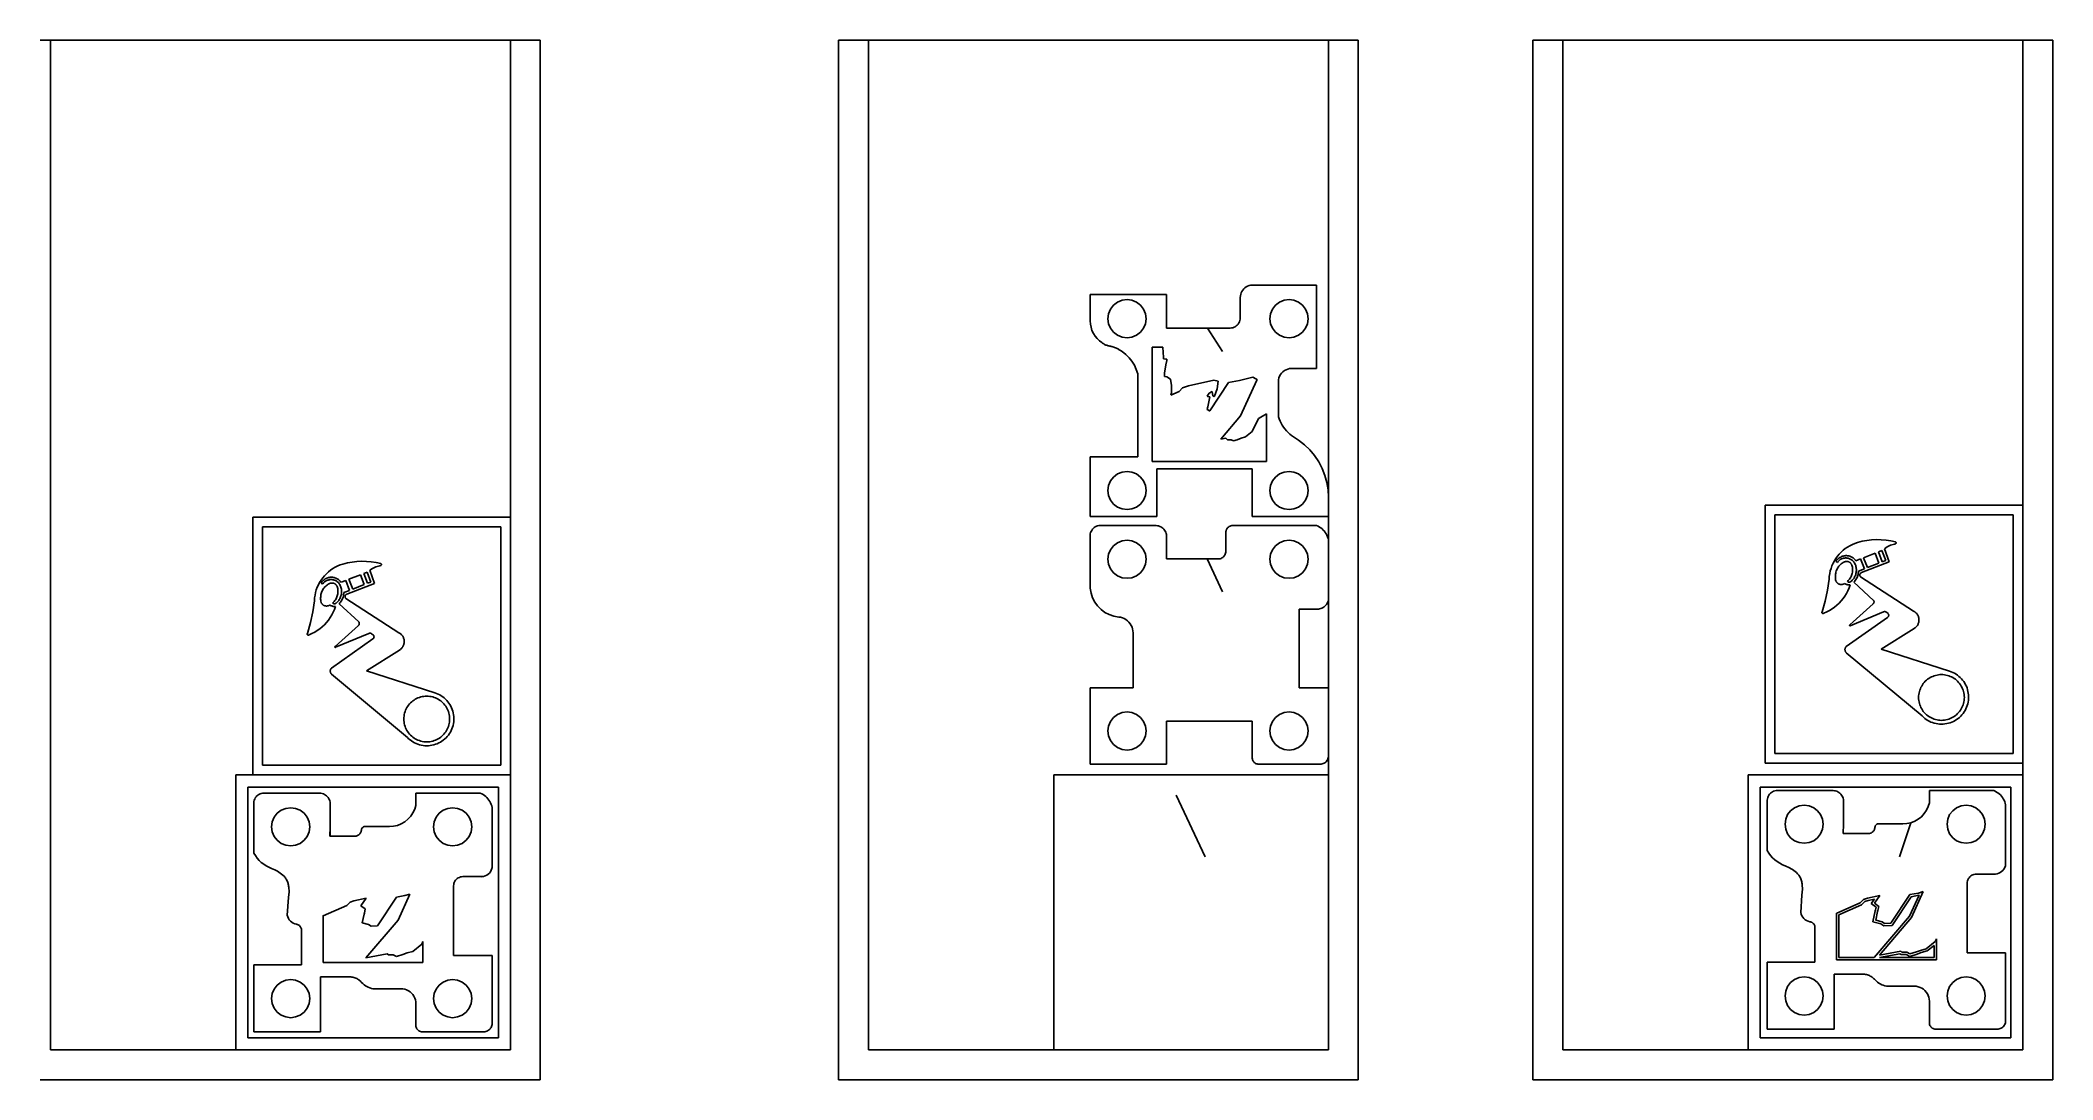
# Model space of a CAD drawing. Header units: millimetres. Extents: x 4195 to 11711, y -1512 to 5723.
# Drawn here: x 11092.841 to 11097.564, y -1512.4 to -1509.96 of the extents above.
import ezdxf

# ---------------------------------------------------------------- set-up
doc = ezdxf.new("R2010")
doc.units = ezdxf.units.MM

msp = doc.modelspace()

# ---------------------------------------------------------------- linework, layer by layer
for p, q in [((11092.8645, -1509.9595), (11092.8408, -1509.9595)), ((11093.9445, -1509.9595), (11092.8645, -1509.9595)), ((11092.8645, -1512.3295), (11092.8645, -1509.9595)), ((11094.0145, -1509.9595), (11093.9445, -1509.9595)), ((11093.9445, -1509.9595), (11093.9445, -1511.0786)), ((11094.0145, -1512.3995), (11094.0145, -1509.9595)), ((11094.7145, -1509.9595), (11094.7145, -1512.3995)), ((11094.7845, -1509.9595), (11094.7145, -1509.9595)), ((11095.8645, -1509.9595), (11094.7845, -1509.9595)), ((11094.7845, -1512.3295), (11094.7845, -1509.9595)), ((11095.9345, -1509.9595), (11095.8645, -1509.9595)), ((11095.8645, -1509.9595), (11095.8645, -1511.0324)), ((11095.9345, -1512.3995), (11095.9345, -1509.9595)), ((11096.4145, -1509.9595), (11096.3445, -1509.9595)), ((11096.3445, -1509.9595), (11096.3445, -1512.3995)), ((11097.4945, -1509.9595), (11096.4145, -1509.9595)), ((11096.4145, -1512.3295), (11096.4145, -1509.9595)), ((11097.5645, -1509.9595), (11097.4945, -1509.9595)), ((11097.4945, -1509.9595), (11097.4945, -1511.0508)), ((11097.5645, -1512.3995), (11097.5645, -1509.9595)), ((11095.3052, -1510.5567), (11095.4842, -1510.5567)), ((11095.3052, -1510.6183), (11095.3052, -1510.5567)), ((11095.36, -1510.5816), (11095.3693, -1510.5744)), ((11095.3693, -1510.5744), (11095.3801, -1510.57)), ((11095.3801, -1510.57), (11095.3917, -1510.5684)), ((11095.3917, -1510.5684), (11095.4032, -1510.57)), ((11095.4032, -1510.57), (11095.414, -1510.5744)), ((11095.414, -1510.5744), (11095.4233, -1510.5816)), ((11095.4842, -1510.6351), (11095.4842, -1510.5567)), ((11095.6578, -1510.5596), (11095.6575, -1510.5633)), ((11095.6575, -1510.5633), (11095.6575, -1510.6111)), ((11095.6585, -1510.5559), (11095.6578, -1510.5596)), ((11095.6597, -1510.5524), (11095.6585, -1510.5559)), ((11095.6613, -1510.5491), (11095.6597, -1510.5524)), ((11095.6633, -1510.5459), (11095.6613, -1510.5491)), ((11095.6657, -1510.5431), (11095.6633, -1510.5459)), ((11095.6684, -1510.5406), (11095.6657, -1510.5431)), ((11095.6715, -1510.5385), (11095.6684, -1510.5406)), ((11095.6747, -1510.5368), (11095.6715, -1510.5385)), ((11095.6782, -1510.5355), (11095.6747, -1510.5368)), ((11095.6818, -1510.5346), (11095.6782, -1510.5355)), ((11095.6855, -1510.5343), (11095.6818, -1510.5346)), ((11095.6855, -1510.5343), (11095.8365, -1510.5343)), ((11095.7403, -1510.5816), (11095.7496, -1510.5744)), ((11095.7496, -1510.5744), (11095.7603, -1510.57)), ((11095.7603, -1510.57), (11095.7719, -1510.5684)), ((11095.7719, -1510.5684), (11095.7835, -1510.57)), ((11095.7835, -1510.57), (11095.7943, -1510.5744)), ((11095.7943, -1510.5744), (11095.8036, -1510.5816)), ((11095.8365, -1510.5343), (11095.8365, -1510.7303)), ((11095.3052, -1510.6183), (11095.3057, -1510.6259)), ((11095.3469, -1510.6132), (11095.3484, -1510.6017)), ((11095.3484, -1510.6248), (11095.3469, -1510.6132)), ((11095.3484, -1510.6017), (11095.3529, -1510.5908)), ((11095.3529, -1510.6356), (11095.3484, -1510.6248)), ((11095.3529, -1510.5908), (11095.36, -1510.5816)), ((11095.4233, -1510.5816), (11095.4304, -1510.5908)), ((11095.4304, -1510.5908), (11095.4349, -1510.6017)), ((11095.4349, -1510.6248), (11095.4304, -1510.6356)), ((11095.4349, -1510.6017), (11095.4364, -1510.6132)), ((11095.4364, -1510.6132), (11095.4349, -1510.6248)), ((11095.6526, -1510.6257), (11095.6543, -1510.6231)), ((11095.6543, -1510.6231), (11095.6557, -1510.6203)), ((11095.6557, -1510.6203), (11095.6567, -1510.6173)), ((11095.6567, -1510.6173), (11095.6573, -1510.6142)), ((11095.6573, -1510.6142), (11095.6575, -1510.6111)), ((11095.7272, -1510.6132), (11095.7287, -1510.6017)), ((11095.7287, -1510.6248), (11095.7272, -1510.6132)), ((11095.7287, -1510.6017), (11095.7332, -1510.5908)), ((11095.7332, -1510.6356), (11095.7287, -1510.6248)), ((11095.7332, -1510.5908), (11095.7403, -1510.5816)), ((11095.8036, -1510.5816), (11095.8107, -1510.5908)), ((11095.8107, -1510.5908), (11095.8151, -1510.6017)), ((11095.8151, -1510.6248), (11095.8107, -1510.6356)), ((11095.8151, -1510.6017), (11095.8167, -1510.6132)), ((11095.8167, -1510.6132), (11095.8151, -1510.6248)), ((11095.3057, -1510.6259), (11095.3071, -1510.6333)), ((11095.3071, -1510.6333), (11095.3094, -1510.6406)), ((11095.3094, -1510.6406), (11095.3126, -1510.6475)), ((11095.3126, -1510.6475), (11095.3166, -1510.654)), ((11095.3166, -1510.654), (11095.3213, -1510.6599)), ((11095.3213, -1510.6599), (11095.3267, -1510.6652)), ((11095.3267, -1510.6652), (11095.3322, -1510.6693)), ((11095.3322, -1510.6693), (11095.3337, -1510.6705)), ((11095.3353, -1510.6715), (11095.3337, -1510.6705)), ((11095.337, -1510.6725), (11095.3353, -1510.6715)), ((11095.3386, -1510.6734), (11095.337, -1510.6725)), ((11095.36, -1510.6449), (11095.3529, -1510.6356)), ((11095.3693, -1510.652), (11095.36, -1510.6449)), ((11095.3801, -1510.6565), (11095.3693, -1510.652)), ((11095.3917, -1510.658), (11095.3801, -1510.6565)), ((11095.4032, -1510.6565), (11095.3917, -1510.658)), ((11095.414, -1510.652), (11095.4032, -1510.6565)), ((11095.4233, -1510.6449), (11095.414, -1510.652)), ((11095.4304, -1510.6356), (11095.4233, -1510.6449)), ((11095.6336, -1510.6351), (11095.4842, -1510.6351)), ((11095.6154, -1510.6898), (11095.5808, -1510.6351)), ((11095.6336, -1510.6351), (11095.6367, -1510.6349)), ((11095.6367, -1510.6349), (11095.6398, -1510.6343)), ((11095.6398, -1510.6343), (11095.6428, -1510.6332)), ((11095.6428, -1510.6332), (11095.6456, -1510.6319)), ((11095.6456, -1510.6319), (11095.6482, -1510.6301)), ((11095.6482, -1510.6301), (11095.6505, -1510.628)), ((11095.6505, -1510.628), (11095.6526, -1510.6257)), ((11095.7403, -1510.6449), (11095.7332, -1510.6356)), ((11095.7496, -1510.652), (11095.7403, -1510.6449)), ((11095.7603, -1510.6565), (11095.7496, -1510.652)), ((11095.7719, -1510.658), (11095.7603, -1510.6565)), ((11095.7835, -1510.6565), (11095.7719, -1510.658)), ((11095.7943, -1510.652), (11095.7835, -1510.6565)), ((11095.8036, -1510.6449), (11095.7943, -1510.652)), ((11095.8107, -1510.6356), (11095.8036, -1510.6449)), ((11095.3403, -1510.6742), (11095.3386, -1510.6734)), ((11095.3421, -1510.6749), (11095.3403, -1510.6742)), ((11095.3439, -1510.6756), (11095.3421, -1510.6749)), ((11095.3457, -1510.6762), (11095.3439, -1510.6756)), ((11095.3475, -1510.6767), (11095.3457, -1510.6762)), ((11095.3493, -1510.6771), (11095.3475, -1510.6767)), ((11095.3493, -1510.6771), (11095.3512, -1510.6775)), ((11095.3531, -1510.6778), (11095.3512, -1510.6775)), ((11095.3531, -1510.6778), (11095.3542, -1510.678)), ((11095.3542, -1510.678), (11095.3563, -1510.6785)), ((11095.3563, -1510.6785), (11095.3584, -1510.679)), ((11095.3584, -1510.679), (11095.3605, -1510.6797)), ((11095.3605, -1510.6797), (11095.3609, -1510.6798)), ((11095.3609, -1510.6798), (11095.3612, -1510.6799)), ((11095.3612, -1510.6799), (11095.3617, -1510.6801)), ((11095.3617, -1510.6801), (11095.3626, -1510.6804)), ((11095.3626, -1510.6804), (11095.3646, -1510.6812)), ((11095.3646, -1510.6812), (11095.3666, -1510.6821)), ((11095.3666, -1510.6821), (11095.3686, -1510.6831)), ((11095.3686, -1510.6831), (11095.3705, -1510.6841)), ((11095.3705, -1510.6841), (11095.3708, -1510.6843)), ((11095.3708, -1510.6843), (11095.3711, -1510.6844)), ((11095.3711, -1510.6844), (11095.3803, -1510.6901)), ((11095.3889, -1510.6969), (11095.3803, -1510.6901)), ((11095.3889, -1510.6969), (11095.3966, -1510.7046)), ((11095.3966, -1510.7046), (11095.4033, -1510.7132)), ((11095.4033, -1510.7132), (11095.4089, -1510.7225)), ((11095.4508, -1510.6801), (11095.4508, -1510.9485)), ((11095.4753, -1510.6801), (11095.4508, -1510.6801)), ((11095.4753, -1510.6801), (11095.4763, -1510.6921)), ((11095.4763, -1510.6921), (11095.4773, -1510.7031)), ((11095.4773, -1510.7031), (11095.4773, -1510.7072)), ((11095.4773, -1510.7072), (11095.4825, -1510.7078)), ((11095.4825, -1510.7078), (11095.4852, -1510.7078)), ((11095.4852, -1510.7114), (11095.4825, -1510.7213)), ((11095.4852, -1510.7078), (11095.4852, -1510.7114)), ((11095.4089, -1510.7225), (11095.4134, -1510.7324)), ((11095.4134, -1510.7324), (11095.4167, -1510.7428)), ((11095.4167, -1510.7428), (11095.4171, -1510.7449)), ((11095.4171, -1510.7449), (11095.4171, -1510.9375)), ((11095.4825, -1510.7213), (11095.4799, -1510.7406)), ((11095.4799, -1510.7406), (11095.4799, -1510.7485)), ((11095.4799, -1510.7485), (11095.4852, -1510.7495)), ((11095.4852, -1510.7495), (11095.494, -1510.7547)), ((11095.494, -1510.7547), (11095.4961, -1510.7698)), ((11095.5357, -1510.7709), (11095.5951, -1510.7573)), ((11095.5858, -1510.8293), (11095.63, -1510.7631)), ((11095.5951, -1510.7573), (11095.6055, -1510.7599)), ((11095.6055, -1510.7599), (11095.6034, -1510.7777)), ((11095.63, -1510.7631), (11095.656, -1510.7584)), ((11095.656, -1510.7584), (11095.6868, -1510.75)), ((11095.6962, -1510.7578), (11095.6581, -1510.8413)), ((11095.6868, -1510.75), (11095.6936, -1510.7542)), ((11095.6936, -1510.7542), (11095.6962, -1510.7552)), ((11095.6962, -1510.7552), (11095.6962, -1510.7578)), ((11095.747, -1510.7609), (11095.7473, -1510.7565)), ((11095.747, -1510.8431), (11095.747, -1510.7609)), ((11095.7473, -1510.7565), (11095.7483, -1510.7522)), ((11095.7483, -1510.7522), (11095.7498, -1510.7481)), ((11095.7498, -1510.7481), (11095.7519, -1510.7443)), ((11095.7519, -1510.7443), (11095.7545, -1510.7407)), ((11095.7545, -1510.7407), (11095.7575, -1510.7376)), ((11095.7575, -1510.7376), (11095.761, -1510.735)), ((11095.761, -1510.735), (11095.7649, -1510.7329)), ((11095.7649, -1510.7329), (11095.7689, -1510.7313)), ((11095.7689, -1510.7313), (11095.7732, -1510.7304)), ((11095.7732, -1510.7304), (11095.7776, -1510.73)), ((11095.7776, -1510.73), (11095.7819, -1510.7303)), ((11095.7819, -1510.7303), (11095.8365, -1510.7303)), ((11095.4945, -1510.7923), (11095.5138, -1510.7839)), ((11095.4961, -1510.7871), (11095.4945, -1510.7923)), ((11095.4961, -1510.7698), (11095.4961, -1510.7871)), ((11095.5138, -1510.7839), (11095.5221, -1510.7756)), ((11095.5221, -1510.7756), (11095.5357, -1510.7709)), ((11095.5841, -1510.7881), (11095.5796, -1510.7947)), ((11095.5796, -1510.7947), (11095.5805, -1510.7954)), ((11095.5805, -1510.7954), (11095.5857, -1510.7965)), ((11095.5857, -1510.7965), (11095.581, -1510.8199)), ((11095.5914, -1510.7839), (11095.5841, -1510.7881)), ((11095.592, -1510.7886), (11095.5914, -1510.7839)), ((11095.593, -1510.7944), (11095.592, -1510.7886)), ((11095.5951, -1510.7965), (11095.593, -1510.7944)), ((11095.5966, -1510.7949), (11095.5951, -1510.7965)), ((11095.6034, -1510.7777), (11095.5966, -1510.7949)), ((11095.5795, -1510.8262), (11095.5803, -1510.8223)), ((11095.5795, -1510.8262), (11095.5815, -1510.8267)), ((11095.581, -1510.8199), (11095.5803, -1510.8223)), ((11095.5815, -1510.8267), (11095.5852, -1510.8293)), ((11095.5852, -1510.8293), (11095.5858, -1510.8293)), ((11095.6581, -1510.8413), (11095.6118, -1510.8956)), ((11095.6857, -1510.8778), (11095.7003, -1510.8472)), ((11095.7003, -1510.8472), (11095.7019, -1510.8465)), ((11095.7019, -1510.8465), (11095.7189, -1510.8366)), ((11095.7189, -1510.9485), (11095.7189, -1510.8366)), ((11095.7489, -1510.8483), (11095.747, -1510.8431)), ((11095.751, -1510.8533), (11095.7489, -1510.8483)), ((11095.7534, -1510.8582), (11095.751, -1510.8533)), ((11095.7561, -1510.863), (11095.7534, -1510.8582)), ((11095.6118, -1510.8956), (11095.6232, -1510.8935)), ((11095.6232, -1510.8935), (11095.6274, -1510.8971)), ((11095.6274, -1510.8971), (11095.6362, -1510.8971)), ((11095.6362, -1510.8971), (11095.6415, -1510.8998)), ((11095.6415, -1510.8998), (11095.6498, -1510.8971)), ((11095.6498, -1510.8971), (11095.6597, -1510.8935)), ((11095.6597, -1510.8935), (11095.6701, -1510.8904)), ((11095.6701, -1510.8904), (11095.6857, -1510.8778)), ((11095.7591, -1510.8676), (11095.7561, -1510.863)), ((11095.7624, -1510.872), (11095.7591, -1510.8676)), ((11095.7624, -1510.872), (11095.7659, -1510.8762)), ((11095.7696, -1510.8802), (11095.7659, -1510.8762)), ((11095.7736, -1510.8839), (11095.7696, -1510.8802)), ((11095.7778, -1510.8875), (11095.7736, -1510.8839)), ((11095.7822, -1510.8907), (11095.7778, -1510.8875)), ((11095.7867, -1510.8937), (11095.7822, -1510.8907)), ((11095.7942, -1510.8983), (11095.7867, -1510.8937)), ((11095.808, -1510.909), (11095.7942, -1510.8983)), ((11095.8206, -1510.9211), (11095.808, -1510.909)), ((11095.4171, -1510.9375), (11095.3052, -1510.9375)), ((11095.3052, -1511.0775), (11095.3052, -1510.9375)), ((11095.4508, -1510.9485), (11095.7189, -1510.9485)), ((11095.8318, -1510.9345), (11095.8206, -1510.9211)), ((11095.8416, -1510.9491), (11095.8318, -1510.9345)), ((11095.8497, -1510.9646), (11095.8416, -1510.9491)), ((11095.3484, -1511.0048), (11095.3529, -1510.994)), ((11095.3529, -1510.994), (11095.36, -1510.9848)), ((11095.36, -1510.9848), (11095.3693, -1510.9776)), ((11095.3693, -1510.9776), (11095.3801, -1510.9732)), ((11095.3801, -1510.9732), (11095.3917, -1510.9716)), ((11095.3917, -1510.9716), (11095.4032, -1510.9732)), ((11095.4032, -1510.9732), (11095.414, -1510.9776)), ((11095.414, -1510.9776), (11095.4233, -1510.9848)), ((11095.4233, -1510.9848), (11095.4304, -1510.994)), ((11095.4304, -1510.994), (11095.4349, -1511.0048)), ((11095.4618, -1511.0775), (11095.4618, -1510.9655)), ((11095.4618, -1510.9655), (11095.6855, -1510.9655)), ((11095.6855, -1510.9655), (11095.6855, -1511.0775)), ((11095.7287, -1511.0048), (11095.7332, -1510.994)), ((11095.7332, -1510.994), (11095.7403, -1510.9848)), ((11095.7403, -1510.9848), (11095.7496, -1510.9776)), ((11095.7496, -1510.9776), (11095.7603, -1510.9732)), ((11095.7603, -1510.9732), (11095.7719, -1510.9716)), ((11095.7719, -1510.9716), (11095.7835, -1510.9732)), ((11095.7835, -1510.9732), (11095.7943, -1510.9776)), ((11095.7943, -1510.9776), (11095.8036, -1510.9848)), ((11095.8036, -1510.9848), (11095.8107, -1510.994)), ((11095.8107, -1510.994), (11095.8151, -1511.0048)), ((11095.8561, -1510.9808), (11095.8497, -1510.9646)), ((11095.8607, -1510.9977), (11095.8561, -1510.9808)), ((11095.8635, -1511.015), (11095.8607, -1510.9977)), ((11095.3469, -1511.0164), (11095.3484, -1511.0048)), ((11095.3484, -1511.028), (11095.3469, -1511.0164)), ((11095.3529, -1511.0388), (11095.3484, -1511.028)), ((11095.36, -1511.0481), (11095.3529, -1511.0388)), ((11095.3693, -1511.0552), (11095.36, -1511.0481)), ((11095.4233, -1511.0481), (11095.414, -1511.0552)), ((11095.4304, -1511.0388), (11095.4233, -1511.0481)), ((11095.4349, -1511.028), (11095.4304, -1511.0388)), ((11095.4349, -1511.0048), (11095.4364, -1511.0164)), ((11095.4364, -1511.0164), (11095.4349, -1511.028)), ((11095.7272, -1511.0164), (11095.7287, -1511.0048)), ((11095.7287, -1511.028), (11095.7272, -1511.0164)), ((11095.7332, -1511.0388), (11095.7287, -1511.028)), ((11095.7403, -1511.0481), (11095.7332, -1511.0388)), ((11095.7496, -1511.0552), (11095.7403, -1511.0481)), ((11095.8036, -1511.0481), (11095.7943, -1511.0552)), ((11095.8107, -1511.0388), (11095.8036, -1511.0481)), ((11095.8151, -1511.028), (11095.8107, -1511.0388)), ((11095.8151, -1511.0048), (11095.8167, -1511.0164)), ((11095.8167, -1511.0164), (11095.8151, -1511.028)), ((11095.8645, -1511.0324), (11095.8635, -1511.015)), ((11095.8645, -1511.0324), (11095.8645, -1511.0775)), ((11093.9445, -1511.0786), (11093.3398, -1511.0786)), ((11093.3398, -1511.0786), (11093.3398, -1511.6841)), ((11093.9445, -1511.6841), (11093.9445, -1511.0786)), ((11095.4618, -1511.0775), (11095.3052, -1511.0775)), ((11095.3801, -1511.0597), (11095.3693, -1511.0552)), ((11095.3917, -1511.0612), (11095.3801, -1511.0597)), ((11095.4032, -1511.0597), (11095.3917, -1511.0612)), ((11095.414, -1511.0552), (11095.4032, -1511.0597)), ((11095.8645, -1511.0775), (11095.6855, -1511.0775)), ((11095.7603, -1511.0597), (11095.7496, -1511.0552)), ((11095.7719, -1511.0612), (11095.7603, -1511.0597)), ((11095.7835, -1511.0597), (11095.7719, -1511.0612)), ((11095.7943, -1511.0552), (11095.7835, -1511.0597)), ((11095.8645, -1511.1324), (11095.8645, -1511.0775)), ((11097.4945, -1511.0508), (11096.8898, -1511.0508)), ((11096.8898, -1511.0508), (11096.8898, -1511.6563)), ((11096.9125, -1511.0736), (11096.9125, -1511.6336)), ((11097.4717, -1511.0736), (11096.9125, -1511.0736)), ((11097.4717, -1511.6336), (11097.4717, -1511.0736)), ((11097.4945, -1511.6563), (11097.4945, -1511.0508)), ((11093.9217, -1511.1014), (11093.3625, -1511.1014)), ((11093.3625, -1511.1014), (11093.3625, -1511.6614)), ((11093.9217, -1511.6614), (11093.9217, -1511.1014)), ((11095.3055, -1511.1182), (11095.3052, -1511.1211)), ((11095.3052, -1511.2458), (11095.3052, -1511.1211)), ((11095.3062, -1511.1153), (11095.3055, -1511.1182)), ((11095.3073, -1511.1125), (11095.3062, -1511.1153)), ((11095.3087, -1511.1099), (11095.3073, -1511.1125)), ((11095.3104, -1511.1074), (11095.3087, -1511.1099)), ((11095.3124, -1511.1053), (11095.3104, -1511.1074)), ((11095.3147, -1511.1033), (11095.3124, -1511.1053)), ((11095.3172, -1511.1017), (11095.3147, -1511.1033)), ((11095.3199, -1511.1004), (11095.3172, -1511.1017)), ((11095.3227, -1511.0995), (11095.3199, -1511.1004)), ((11095.3256, -1511.0989), (11095.3227, -1511.0995)), ((11095.3286, -1511.0987), (11095.3256, -1511.0989)), ((11095.3286, -1511.0987), (11095.4599, -1511.0987)), ((11095.36, -1511.146), (11095.3693, -1511.1389)), ((11095.3693, -1511.1389), (11095.3801, -1511.1344)), ((11095.3801, -1511.1344), (11095.3917, -1511.1329)), ((11095.3917, -1511.1329), (11095.4032, -1511.1344)), ((11095.4032, -1511.1344), (11095.414, -1511.1389)), ((11095.414, -1511.1389), (11095.4233, -1511.146)), ((11095.4628, -1511.099), (11095.4599, -1511.0987)), ((11095.4656, -1511.0996), (11095.4628, -1511.099)), ((11095.4684, -1511.1006), (11095.4656, -1511.0996)), ((11095.471, -1511.1018), (11095.4684, -1511.1006)), ((11095.4734, -1511.1033), (11095.471, -1511.1018)), ((11095.4757, -1511.105), (11095.4734, -1511.1033)), ((11095.4778, -1511.107), (11095.4757, -1511.105)), ((11095.4796, -1511.1093), (11095.4778, -1511.107)), ((11095.4812, -1511.1117), (11095.4796, -1511.1093)), ((11095.4825, -1511.1143), (11095.4812, -1511.1117)), ((11095.4835, -1511.117), (11095.4825, -1511.1143)), ((11095.4842, -1511.1198), (11095.4835, -1511.117)), ((11095.4842, -1511.1771), (11095.4842, -1511.1198)), ((11095.6236, -1511.1128), (11095.6234, -1511.1149)), ((11095.6234, -1511.1149), (11095.6234, -1511.159)), ((11095.624, -1511.1107), (11095.6236, -1511.1128)), ((11095.6246, -1511.1087), (11095.624, -1511.1107)), ((11095.6256, -1511.1068), (11095.6246, -1511.1087)), ((11095.6267, -1511.1051), (11095.6256, -1511.1068)), ((11095.6281, -1511.1035), (11095.6267, -1511.1051)), ((11095.6297, -1511.1021), (11095.6281, -1511.1035)), ((11095.6315, -1511.1009), (11095.6297, -1511.1021)), ((11095.6334, -1511.1), (11095.6315, -1511.1009)), ((11095.6353, -1511.0993), (11095.6334, -1511.1)), ((11095.6374, -1511.0989), (11095.6353, -1511.0993)), ((11095.6395, -1511.0987), (11095.6374, -1511.0989)), ((11095.6395, -1511.0987), (11095.8365, -1511.0987)), ((11095.7403, -1511.146), (11095.7496, -1511.1389)), ((11095.7496, -1511.1389), (11095.7603, -1511.1344)), ((11095.7603, -1511.1344), (11095.7719, -1511.1329)), ((11095.7719, -1511.1329), (11095.7835, -1511.1344)), ((11095.7835, -1511.1344), (11095.7943, -1511.1389)), ((11095.7943, -1511.1389), (11095.8036, -1511.146)), ((11095.84, -1511.1003), (11095.8365, -1511.0987)), ((11095.8433, -1511.1021), (11095.84, -1511.1003)), ((11095.8465, -1511.1042), (11095.8433, -1511.1021)), ((11095.8495, -1511.1066), (11095.8465, -1511.1042)), ((11095.8522, -1511.1092), (11095.8495, -1511.1066)), ((11095.8548, -1511.112), (11095.8522, -1511.1092)), ((11095.8571, -1511.115), (11095.8548, -1511.112)), ((11095.8591, -1511.1182), (11095.8571, -1511.115)), ((11095.8609, -1511.1216), (11095.8591, -1511.1182)), ((11095.8624, -1511.1251), (11095.8609, -1511.1216)), ((11095.8636, -1511.1287), (11095.8624, -1511.1251)), ((11095.8645, -1511.1324), (11095.8636, -1511.1287)), ((11095.8645, -1511.1324), (11095.8645, -1511.2732)), ((11097.0884, -1511.1459), (11097.0942, -1511.143)), ((11097.0942, -1511.143), (11097.1001, -1511.1405)), ((11097.1001, -1511.1405), (11097.1062, -1511.1385)), ((11097.1062, -1511.1385), (11097.1172, -1511.1357)), ((11097.1172, -1511.1357), (11097.1282, -1511.1337)), ((11097.1282, -1511.1337), (11097.1394, -1511.1324)), ((11097.1394, -1511.1324), (11097.1507, -1511.1318)), ((11097.1507, -1511.1318), (11097.1619, -1511.1321)), ((11097.1619, -1511.1321), (11097.1731, -1511.133)), ((11097.1731, -1511.133), (11097.1843, -1511.1347)), ((11097.1835, -1511.1448), (11097.1756, -1511.1487)), ((11097.193, -1511.1423), (11097.1835, -1511.1448)), ((11097.1843, -1511.1347), (11097.1952, -1511.1372)), ((11097.1953, -1511.1416), (11097.193, -1511.1423)), ((11097.1952, -1511.1372), (11097.1954, -1511.1372)), ((11097.1954, -1511.1416), (11097.1953, -1511.1416)), ((11097.1954, -1511.1372), (11097.1955, -1511.1373)), ((11097.1956, -1511.1415), (11097.1954, -1511.1416)), ((11097.1955, -1511.1373), (11097.1957, -1511.1374)), ((11097.1957, -1511.1414), (11097.1956, -1511.1415)), ((11097.1957, -1511.1374), (11097.1958, -1511.1375)), ((11097.1958, -1511.1413), (11097.1957, -1511.1414)), ((11097.1958, -1511.1375), (11097.1959, -1511.1376)), ((11097.196, -1511.1412), (11097.1958, -1511.1413)), ((11097.1959, -1511.1376), (11097.1961, -1511.1377)), ((11097.1961, -1511.1411), (11097.196, -1511.1412)), ((11097.1961, -1511.1377), (11097.1962, -1511.1378)), ((11097.1962, -1511.141), (11097.1961, -1511.1411)), ((11097.1962, -1511.1378), (11097.1963, -1511.1379)), ((11097.1963, -1511.1409), (11097.1962, -1511.141)), ((11097.1963, -1511.1379), (11097.1964, -1511.138)), ((11097.1964, -1511.1407), (11097.1963, -1511.1409)), ((11097.1964, -1511.138), (11097.1964, -1511.1382)), ((11097.1964, -1511.1382), (11097.1965, -1511.1383)), ((11097.1965, -1511.1406), (11097.1964, -1511.1407)), ((11097.1965, -1511.1383), (11097.1966, -1511.1385)), ((11097.1966, -1511.1403), (11097.1965, -1511.1405)), ((11097.1965, -1511.1405), (11097.1965, -1511.1406)), ((11097.1966, -1511.1385), (11097.1967, -1511.1386)), ((11097.1967, -1511.1402), (11097.1966, -1511.1403)), ((11097.1967, -1511.1386), (11097.1967, -1511.1388)), ((11097.1967, -1511.1388), (11097.1967, -1511.1389)), ((11097.1967, -1511.1389), (11097.1968, -1511.1391)), ((11097.1968, -1511.1397), (11097.1967, -1511.1399)), ((11097.1967, -1511.1399), (11097.1967, -1511.14)), ((11097.1967, -1511.14), (11097.1967, -1511.1402)), ((11097.1968, -1511.1391), (11097.1968, -1511.1392)), ((11097.1968, -1511.1392), (11097.1968, -1511.1394)), ((11097.1968, -1511.1394), (11097.1968, -1511.1395)), ((11097.1968, -1511.1395), (11097.1968, -1511.1397)), ((11093.5389, -1511.1936), (11093.5448, -1511.1912)), ((11093.5448, -1511.1912), (11093.5509, -1511.1891)), ((11093.5509, -1511.1891), (11093.5619, -1511.1863)), ((11093.5619, -1511.1863), (11093.5729, -1511.1843)), ((11093.5729, -1511.1843), (11093.5841, -1511.183)), ((11093.5841, -1511.183), (11093.5954, -1511.1825)), ((11093.5954, -1511.1825), (11093.6066, -1511.1827)), ((11093.6066, -1511.1827), (11093.6178, -1511.1836)), ((11093.6178, -1511.1836), (11093.629, -1511.1853)), ((11093.629, -1511.1853), (11093.64, -1511.1878)), ((11093.64, -1511.1923), (11093.6377, -1511.1929)), ((11093.64, -1511.1878), (11093.6401, -1511.1878)), ((11093.6401, -1511.1922), (11093.64, -1511.1923)), ((11093.6401, -1511.1878), (11093.6402, -1511.1879)), ((11093.6403, -1511.1921), (11093.6401, -1511.1922)), ((11093.6402, -1511.1879), (11093.6404, -1511.188)), ((11093.6404, -1511.192), (11093.6403, -1511.1921)), ((11093.6404, -1511.188), (11093.6405, -1511.1881)), ((11093.6405, -1511.1919), (11093.6404, -1511.192)), ((11093.6405, -1511.1881), (11093.6406, -1511.1882)), ((11093.6407, -1511.1918), (11093.6405, -1511.1919)), ((11093.6406, -1511.1882), (11093.6408, -1511.1883)), ((11093.6408, -1511.1917), (11093.6407, -1511.1918)), ((11093.6408, -1511.1883), (11093.6409, -1511.1884)), ((11093.6409, -1511.1916), (11093.6408, -1511.1917)), ((11093.6409, -1511.1884), (11093.641, -1511.1885)), ((11093.641, -1511.1915), (11093.6409, -1511.1916)), ((11093.641, -1511.1885), (11093.6411, -1511.1886)), ((11093.6411, -1511.1914), (11093.641, -1511.1915)), ((11093.6411, -1511.1886), (11093.6412, -1511.1888)), ((11093.6412, -1511.1912), (11093.6411, -1511.1914)), ((11093.6412, -1511.1888), (11093.6412, -1511.1889)), ((11093.6412, -1511.1889), (11093.6413, -1511.1891)), ((11093.6413, -1511.1911), (11093.6412, -1511.1912)), ((11093.6413, -1511.1891), (11093.6414, -1511.1892)), ((11093.6414, -1511.1908), (11093.6413, -1511.1909)), ((11093.6413, -1511.1909), (11093.6413, -1511.1911)), ((11093.6414, -1511.1892), (11093.6414, -1511.1894)), ((11093.6414, -1511.1894), (11093.6414, -1511.1895)), ((11093.6414, -1511.1895), (11093.6415, -1511.1897)), ((11093.6415, -1511.1905), (11093.6414, -1511.1906)), ((11093.6414, -1511.1906), (11093.6414, -1511.1908)), ((11093.6415, -1511.1897), (11093.6415, -1511.1898)), ((11093.6415, -1511.1898), (11093.6415, -1511.19)), ((11093.6415, -1511.19), (11093.6415, -1511.1902)), ((11093.6415, -1511.1902), (11093.6415, -1511.1903)), ((11093.6415, -1511.1903), (11093.6415, -1511.1905)), ((11095.3469, -1511.1777), (11095.3484, -1511.1661)), ((11095.3484, -1511.1893), (11095.3469, -1511.1777)), ((11095.3484, -1511.1661), (11095.3529, -1511.1553)), ((11095.3529, -1511.2001), (11095.3484, -1511.1893)), ((11095.3529, -1511.1553), (11095.36, -1511.146)), ((11095.4233, -1511.146), (11095.4304, -1511.1553)), ((11095.4304, -1511.1553), (11095.4349, -1511.1661)), ((11095.4349, -1511.1893), (11095.4304, -1511.2001)), ((11095.4349, -1511.1661), (11095.4364, -1511.1777)), ((11095.4364, -1511.1777), (11095.4349, -1511.1893)), ((11095.6053, -1511.1771), (11095.4842, -1511.1771)), ((11095.6154, -1511.2543), (11095.5795, -1511.1771)), ((11095.6077, -1511.177), (11095.6053, -1511.1771)), ((11095.61, -1511.1765), (11095.6077, -1511.177)), ((11095.6123, -1511.1758), (11095.61, -1511.1765)), ((11095.6144, -1511.1747), (11095.6123, -1511.1758)), ((11095.6163, -1511.1734), (11095.6144, -1511.1747)), ((11095.6181, -1511.1718), (11095.6163, -1511.1734)), ((11095.6197, -1511.1701), (11095.6181, -1511.1718)), ((11095.621, -1511.1681), (11095.6197, -1511.1701)), ((11095.622, -1511.166), (11095.621, -1511.1681)), ((11095.6228, -1511.1637), (11095.622, -1511.166)), ((11095.6233, -1511.1614), (11095.6228, -1511.1637)), ((11095.6234, -1511.159), (11095.6233, -1511.1614)), ((11095.7272, -1511.1777), (11095.7287, -1511.1661)), ((11095.7287, -1511.1893), (11095.7272, -1511.1777)), ((11095.7287, -1511.1661), (11095.7332, -1511.1553)), ((11095.7332, -1511.2001), (11095.7287, -1511.1893)), ((11095.7332, -1511.1553), (11095.7403, -1511.146)), ((11095.8036, -1511.146), (11095.8107, -1511.1553)), ((11095.8107, -1511.1553), (11095.8151, -1511.1661)), ((11095.8151, -1511.1893), (11095.8107, -1511.2001)), ((11095.8151, -1511.1661), (11095.8167, -1511.1777)), ((11095.8167, -1511.1777), (11095.8151, -1511.1893)), ((11097.0463, -1511.193), (11097.0489, -1511.1871)), ((11097.0489, -1511.1871), (11097.0519, -1511.1814)), ((11097.0519, -1511.1814), (11097.0553, -1511.1759)), ((11097.0553, -1511.1759), (11097.0591, -1511.1707)), ((11097.057, -1511.1803), (11097.0557, -1511.1819)), ((11097.0557, -1511.1819), (11097.0589, -1511.1853)), ((11097.0584, -1511.1787), (11097.057, -1511.1803)), ((11097.0599, -1511.1772), (11097.0584, -1511.1787)), ((11097.0589, -1511.1853), (11097.0599, -1511.184)), ((11097.0591, -1511.1707), (11097.0632, -1511.1658)), ((11097.0615, -1511.1758), (11097.0599, -1511.1772)), ((11097.0599, -1511.184), (11097.0609, -1511.1828)), ((11097.0609, -1511.1828), (11097.062, -1511.1816)), ((11097.0632, -1511.1746), (11097.0615, -1511.1758)), ((11097.062, -1511.1816), (11097.0632, -1511.1805)), ((11097.0643, -1511.1921), (11097.0626, -1511.1941)), ((11097.0632, -1511.1658), (11097.0677, -1511.1611)), ((11097.065, -1511.1735), (11097.0632, -1511.1746)), ((11097.0632, -1511.1805), (11097.0645, -1511.1795)), ((11097.0661, -1511.1902), (11097.0643, -1511.1921)), ((11097.0645, -1511.1795), (11097.0658, -1511.1786)), ((11097.0669, -1511.1725), (11097.065, -1511.1735)), ((11097.0658, -1511.1786), (11097.0672, -1511.1778)), ((11097.068, -1511.1885), (11097.0661, -1511.1902)), ((11097.0688, -1511.1716), (11097.0669, -1511.1725)), ((11097.0672, -1511.1778), (11097.0686, -1511.177)), ((11097.0677, -1511.1611), (11097.0725, -1511.1568)), ((11097.0701, -1511.1869), (11097.068, -1511.1885)), ((11097.0686, -1511.177), (11097.0701, -1511.1764)), ((11097.0708, -1511.1708), (11097.0688, -1511.1716)), ((11097.0701, -1511.1764), (11097.0717, -1511.1759)), ((11097.0722, -1511.1854), (11097.0701, -1511.1869)), ((11097.0728, -1511.1702), (11097.0708, -1511.1708)), ((11097.0717, -1511.1759), (11097.0732, -1511.1754)), ((11097.0732, -1511.1848), (11097.0722, -1511.1854)), ((11097.0725, -1511.1568), (11097.0775, -1511.1528)), ((11097.0748, -1511.1697), (11097.0728, -1511.1702)), ((11097.0732, -1511.1754), (11097.0748, -1511.1751)), ((11097.0743, -1511.1843), (11097.0732, -1511.1848)), ((11097.0755, -1511.1839), (11097.0743, -1511.1843)), ((11097.0769, -1511.1694), (11097.0748, -1511.1697)), ((11097.0748, -1511.1751), (11097.0764, -1511.1749)), ((11097.0766, -1511.1836), (11097.0755, -1511.1839)), ((11097.0764, -1511.1749), (11097.078, -1511.1748)), ((11097.0778, -1511.1833), (11097.0766, -1511.1836)), ((11097.0788, -1511.1693), (11097.0769, -1511.1694)), ((11097.0775, -1511.1528), (11097.0828, -1511.1491)), ((11097.079, -1511.1831), (11097.0778, -1511.1833)), ((11097.078, -1511.1748), (11097.0797, -1511.1748)), ((11097.0806, -1511.1693), (11097.0788, -1511.1693)), ((11097.0802, -1511.183), (11097.079, -1511.1831)), ((11097.0797, -1511.1748), (11097.0813, -1511.1749)), ((11097.0814, -1511.183), (11097.0802, -1511.183)), ((11097.0824, -1511.1695), (11097.0806, -1511.1693)), ((11097.0813, -1511.1749), (11097.0829, -1511.1752)), ((11097.0823, -1511.1831), (11097.0814, -1511.183)), ((11097.0832, -1511.1832), (11097.0823, -1511.1831)), ((11097.0842, -1511.1697), (11097.0824, -1511.1695)), ((11097.0828, -1511.1491), (11097.0884, -1511.1459)), ((11097.0829, -1511.1752), (11097.0845, -1511.1755)), ((11097.084, -1511.1834), (11097.0832, -1511.1832)), ((11097.0849, -1511.1837), (11097.084, -1511.1834)), ((11097.086, -1511.1701), (11097.0842, -1511.1697)), ((11097.0845, -1511.1755), (11097.0861, -1511.176)), ((11097.0857, -1511.184), (11097.0849, -1511.1837)), ((11097.0865, -1511.1843), (11097.0857, -1511.184)), ((11097.0878, -1511.1706), (11097.086, -1511.1701)), ((11097.0861, -1511.176), (11097.0876, -1511.1766)), ((11097.0873, -1511.1848), (11097.0865, -1511.1843)), ((11097.088, -1511.1852), (11097.0873, -1511.1848)), ((11097.0876, -1511.1766), (11097.0891, -1511.1772)), ((11097.0895, -1511.1712), (11097.0878, -1511.1706)), ((11097.0888, -1511.1857), (11097.088, -1511.1852)), ((11097.0894, -1511.1863), (11097.0888, -1511.1857)), ((11097.0891, -1511.1772), (11097.0906, -1511.178)), ((11097.0901, -1511.1869), (11097.0894, -1511.1863)), ((11097.0912, -1511.172), (11097.0895, -1511.1712)), ((11097.0907, -1511.1876), (11097.0901, -1511.1869)), ((11097.0906, -1511.178), (11097.092, -1511.1789)), ((11097.0912, -1511.1883), (11097.0907, -1511.1876)), ((11097.0928, -1511.1728), (11097.0912, -1511.172)), ((11097.0917, -1511.189), (11097.0912, -1511.1883)), ((11097.0922, -1511.1898), (11097.0917, -1511.189)), ((11097.092, -1511.1789), (11097.0933, -1511.1798)), ((11097.0926, -1511.1905), (11097.0922, -1511.1898)), ((11097.0929, -1511.1914), (11097.0926, -1511.1905)), ((11097.0944, -1511.1737), (11097.0928, -1511.1728)), ((11097.0936, -1511.1937), (11097.0929, -1511.1914)), ((11097.0933, -1511.1798), (11097.0946, -1511.1809)), ((11097.0959, -1511.1748), (11097.0944, -1511.1737)), ((11097.0946, -1511.1809), (11097.0958, -1511.182)), ((11097.0958, -1511.182), (11097.0969, -1511.1832)), ((11097.0974, -1511.1759), (11097.0959, -1511.1748)), ((11097.0969, -1511.1832), (11097.0979, -1511.1845)), ((11097.0987, -1511.1771), (11097.0974, -1511.1759)), ((11097.0979, -1511.1845), (11097.0991, -1511.1865)), ((11097.1, -1511.1785), (11097.0987, -1511.1771)), ((11097.0991, -1511.1865), (11097.1002, -1511.1885)), ((11097.1012, -1511.1799), (11097.1, -1511.1785)), ((11097.1002, -1511.1885), (11097.1011, -1511.1907)), ((11097.1011, -1511.1907), (11097.1019, -1511.1928)), ((11097.1023, -1511.1813), (11097.1012, -1511.1799)), ((11097.1133, -1511.177), (11097.1023, -1511.1813)), ((11097.1223, -1511.2002), (11097.1133, -1511.177)), ((11097.1804, -1511.1839), (11097.1156, -1511.2092)), ((11097.1206, -1511.1741), (11097.1477, -1511.1636)), ((11097.1294, -1511.1975), (11097.1206, -1511.1741)), ((11097.1566, -1511.1867), (11097.1294, -1511.1975)), ((11097.1477, -1511.1636), (11097.1566, -1511.1867)), ((11097.1553, -1511.1607), (11097.1634, -1511.1574)), ((11097.1644, -1511.1836), (11097.1553, -1511.1607)), ((11097.1634, -1511.1574), (11097.1724, -1511.1806)), ((11097.1724, -1511.1806), (11097.1644, -1511.1836)), ((11097.1756, -1511.1487), (11097.1693, -1511.153)), ((11097.1693, -1511.153), (11097.1804, -1511.1839)), ((11093.491, -1511.2436), (11093.4936, -1511.2377)), ((11093.4936, -1511.2377), (11093.4966, -1511.232)), ((11093.4966, -1511.232), (11093.5, -1511.2266)), ((11093.5, -1511.2266), (11093.5038, -1511.2213)), ((11093.5017, -1511.2309), (11093.5004, -1511.2325)), ((11093.5004, -1511.2325), (11093.5036, -1511.2359)), ((11093.5031, -1511.2293), (11093.5017, -1511.2309)), ((11093.5046, -1511.2278), (11093.5031, -1511.2293)), ((11093.5036, -1511.2359), (11093.5046, -1511.2346)), ((11093.5038, -1511.2213), (11093.5079, -1511.2164)), ((11093.5062, -1511.2265), (11093.5046, -1511.2278)), ((11093.5046, -1511.2346), (11093.5056, -1511.2334)), ((11093.5056, -1511.2334), (11093.5067, -1511.2322)), ((11093.5079, -1511.2252), (11093.5062, -1511.2265)), ((11093.5067, -1511.2322), (11093.5079, -1511.2311)), ((11093.5079, -1511.2164), (11093.5124, -1511.2117)), ((11093.5097, -1511.2241), (11093.5079, -1511.2252)), ((11093.5079, -1511.2311), (11093.5092, -1511.2301)), ((11093.5092, -1511.2301), (11093.5105, -1511.2292)), ((11093.5116, -1511.2231), (11093.5097, -1511.2241)), ((11093.5105, -1511.2292), (11093.5119, -1511.2284)), ((11093.5127, -1511.2391), (11093.5108, -1511.2408)), ((11093.5135, -1511.2222), (11093.5116, -1511.2231)), ((11093.5119, -1511.2284), (11093.5134, -1511.2276)), ((11093.5124, -1511.2117), (11093.5172, -1511.2074)), ((11093.5148, -1511.2375), (11093.5127, -1511.2391)), ((11093.5134, -1511.2276), (11093.5148, -1511.227)), ((11093.5155, -1511.2214), (11093.5135, -1511.2222)), ((11093.5148, -1511.227), (11093.5164, -1511.2265)), ((11093.5169, -1511.236), (11093.5148, -1511.2375)), ((11093.5175, -1511.2208), (11093.5155, -1511.2214)), ((11093.5164, -1511.2265), (11093.5179, -1511.226)), ((11093.5179, -1511.2354), (11093.5169, -1511.236)), ((11093.5172, -1511.2074), (11093.5222, -1511.2034)), ((11093.5196, -1511.2203), (11093.5175, -1511.2208)), ((11093.5179, -1511.226), (11093.5195, -1511.2257)), ((11093.519, -1511.2349), (11093.5179, -1511.2354)), ((11093.5202, -1511.2345), (11093.519, -1511.2349)), ((11093.5195, -1511.2257), (11093.5211, -1511.2255)), ((11093.5216, -1511.22), (11093.5196, -1511.2203)), ((11093.5213, -1511.2342), (11093.5202, -1511.2345)), ((11093.5211, -1511.2255), (11093.5227, -1511.2254)), ((11093.5225, -1511.2339), (11093.5213, -1511.2342)), ((11093.5235, -1511.2199), (11093.5216, -1511.22)), ((11093.5222, -1511.2034), (11093.5276, -1511.1998)), ((11093.5237, -1511.2337), (11093.5225, -1511.2339)), ((11093.5227, -1511.2254), (11093.5244, -1511.2254)), ((11093.5253, -1511.2199), (11093.5235, -1511.2199)), ((11093.5249, -1511.2336), (11093.5237, -1511.2337)), ((11093.5244, -1511.2254), (11093.526, -1511.2256)), ((11093.5261, -1511.2336), (11093.5249, -1511.2336)), ((11093.5271, -1511.2201), (11093.5253, -1511.2199)), ((11093.526, -1511.2256), (11093.5276, -1511.2258)), ((11093.527, -1511.2337), (11093.5261, -1511.2336)), ((11093.5279, -1511.2338), (11093.527, -1511.2337)), ((11093.5289, -1511.2203), (11093.5271, -1511.2201)), ((11093.5276, -1511.1998), (11093.5331, -1511.1965)), ((11093.5276, -1511.2258), (11093.5292, -1511.2262)), ((11093.5287, -1511.234), (11093.5279, -1511.2338)), ((11093.5296, -1511.2343), (11093.5287, -1511.234)), ((11093.5307, -1511.2207), (11093.5289, -1511.2203)), ((11093.5292, -1511.2262), (11093.5308, -1511.2266)), ((11093.5304, -1511.2346), (11093.5296, -1511.2343)), ((11093.5312, -1511.235), (11093.5304, -1511.2346)), ((11093.5325, -1511.2212), (11093.5307, -1511.2207)), ((11093.5308, -1511.2266), (11093.5323, -1511.2272)), ((11093.532, -1511.2354), (11093.5312, -1511.235)), ((11093.5328, -1511.2358), (11093.532, -1511.2354)), ((11093.5323, -1511.2272), (11093.5338, -1511.2279)), ((11093.5342, -1511.2218), (11093.5325, -1511.2212)), ((11093.5335, -1511.2364), (11093.5328, -1511.2358)), ((11093.5331, -1511.1965), (11093.5389, -1511.1936)), ((11093.5341, -1511.2369), (11093.5335, -1511.2364)), ((11093.5338, -1511.2279), (11093.5353, -1511.2286)), ((11093.5348, -1511.2375), (11093.5341, -1511.2369)), ((11093.5359, -1511.2226), (11093.5342, -1511.2218)), ((11093.5354, -1511.2382), (11093.5348, -1511.2375)), ((11093.5353, -1511.2286), (11093.5367, -1511.2295)), ((11093.5359, -1511.2389), (11093.5354, -1511.2382)), ((11093.5375, -1511.2234), (11093.5359, -1511.2226)), ((11093.5364, -1511.2396), (11093.5359, -1511.2389)), ((11093.5369, -1511.2404), (11093.5364, -1511.2396)), ((11093.5367, -1511.2295), (11093.538, -1511.2304)), ((11093.5391, -1511.2243), (11093.5375, -1511.2234)), ((11093.538, -1511.2304), (11093.5393, -1511.2315)), ((11093.5406, -1511.2254), (11093.5391, -1511.2243)), ((11093.5393, -1511.2315), (11093.5405, -1511.2326)), ((11093.5405, -1511.2326), (11093.5416, -1511.2338)), ((11093.5421, -1511.2265), (11093.5406, -1511.2254)), ((11093.5416, -1511.2338), (11093.5426, -1511.2351)), ((11093.5434, -1511.2278), (11093.5421, -1511.2265)), ((11093.5426, -1511.2351), (11093.5438, -1511.2371)), ((11093.5447, -1511.2291), (11093.5434, -1511.2278)), ((11093.5438, -1511.2371), (11093.5449, -1511.2391)), ((11093.5459, -1511.2305), (11093.5447, -1511.2291)), ((11093.5449, -1511.2391), (11093.5458, -1511.2413)), ((11093.547, -1511.2319), (11093.5459, -1511.2305)), ((11093.558, -1511.2276), (11093.547, -1511.2319)), ((11093.567, -1511.2508), (11093.558, -1511.2276)), ((11093.6251, -1511.2345), (11093.5603, -1511.2598)), ((11093.5653, -1511.2247), (11093.5924, -1511.2142)), ((11093.5741, -1511.2482), (11093.5653, -1511.2247)), ((11093.6013, -1511.2373), (11093.5741, -1511.2482)), ((11093.5924, -1511.2142), (11093.6013, -1511.2373)), ((11093.6, -1511.2113), (11093.6081, -1511.208)), ((11093.6091, -1511.2342), (11093.6, -1511.2113)), ((11093.6081, -1511.208), (11093.6171, -1511.2312)), ((11093.6171, -1511.2312), (11093.6091, -1511.2342)), ((11093.6203, -1511.1993), (11093.614, -1511.2036)), ((11093.614, -1511.2036), (11093.6251, -1511.2345)), ((11093.6283, -1511.1954), (11093.6203, -1511.1993)), ((11093.6377, -1511.1929), (11093.6283, -1511.1954)), ((11095.36, -1511.2094), (11095.3529, -1511.2001)), ((11095.3693, -1511.2165), (11095.36, -1511.2094)), ((11095.3801, -1511.221), (11095.3693, -1511.2165)), ((11095.3917, -1511.2225), (11095.3801, -1511.221)), ((11095.4032, -1511.221), (11095.3917, -1511.2225)), ((11095.414, -1511.2165), (11095.4032, -1511.221)), ((11095.4233, -1511.2094), (11095.414, -1511.2165)), ((11095.4304, -1511.2001), (11095.4233, -1511.2094)), ((11095.7403, -1511.2094), (11095.7332, -1511.2001)), ((11095.7496, -1511.2165), (11095.7403, -1511.2094)), ((11095.7603, -1511.221), (11095.7496, -1511.2165)), ((11095.7719, -1511.2225), (11095.7603, -1511.221)), ((11095.7835, -1511.221), (11095.7719, -1511.2225)), ((11095.7943, -1511.2165), (11095.7835, -1511.221)), ((11095.8036, -1511.2094), (11095.7943, -1511.2165)), ((11095.8107, -1511.2001), (11095.8036, -1511.2094)), ((11097.0361, -1511.2504), (11097.0396, -1511.2244)), ((11097.0396, -1511.2244), (11097.04, -1511.2179)), ((11097.04, -1511.2179), (11097.0409, -1511.2116)), ((11097.0409, -1511.2116), (11097.0423, -1511.2053)), ((11097.0423, -1511.2053), (11097.0441, -1511.1991)), ((11097.0441, -1511.1991), (11097.0463, -1511.193)), ((11097.0543, -1511.2154), (11097.0542, -1511.218)), ((11097.0542, -1511.218), (11097.0542, -1511.2206)), ((11097.0542, -1511.2206), (11097.0544, -1511.2232)), ((11097.0546, -1511.2129), (11097.0543, -1511.2154)), ((11097.0544, -1511.2232), (11097.0548, -1511.2257)), ((11097.055, -1511.2103), (11097.0546, -1511.2129)), ((11097.0548, -1511.2257), (11097.0554, -1511.2283)), ((11097.0556, -1511.2078), (11097.055, -1511.2103)), ((11097.0554, -1511.2283), (11097.0557, -1511.2291)), ((11097.0564, -1511.2053), (11097.0556, -1511.2078)), ((11097.0557, -1511.2291), (11097.0561, -1511.2299)), ((11097.0561, -1511.2299), (11097.0566, -1511.2307)), ((11097.0574, -1511.2029), (11097.0564, -1511.2053)), ((11097.0566, -1511.2307), (11097.0571, -1511.2314)), ((11097.0571, -1511.2314), (11097.0576, -1511.2322)), ((11097.0585, -1511.2006), (11097.0574, -1511.2029)), ((11097.0576, -1511.2322), (11097.0582, -1511.2328)), ((11097.0582, -1511.2328), (11097.0589, -1511.2335)), ((11097.0597, -1511.1983), (11097.0585, -1511.2006)), ((11097.0589, -1511.2335), (11097.0595, -1511.234)), ((11097.0595, -1511.234), (11097.0603, -1511.2346)), ((11097.0611, -1511.1961), (11097.0597, -1511.1983)), ((11097.0603, -1511.2346), (11097.061, -1511.2351)), ((11097.061, -1511.2351), (11097.0618, -1511.2355)), ((11097.0626, -1511.1941), (11097.0611, -1511.1961)), ((11097.0618, -1511.2355), (11097.0626, -1511.2359)), ((11097.0626, -1511.2359), (11097.0635, -1511.2362)), ((11097.0635, -1511.2362), (11097.0643, -1511.2365)), ((11097.0643, -1511.2365), (11097.0652, -1511.2367)), ((11097.0652, -1511.2367), (11097.0661, -1511.2369)), ((11097.0661, -1511.2369), (11097.067, -1511.237)), ((11097.067, -1511.237), (11097.0679, -1511.237)), ((11097.0679, -1511.237), (11097.0688, -1511.237)), ((11097.0688, -1511.237), (11097.0697, -1511.2369)), ((11097.0697, -1511.2369), (11097.0706, -1511.2368)), ((11097.0706, -1511.2368), (11097.0714, -1511.2366)), ((11097.0714, -1511.2366), (11097.0723, -1511.2363)), ((11097.0723, -1511.2363), (11097.0731, -1511.236)), ((11097.0731, -1511.236), (11097.074, -1511.2356)), ((11097.074, -1511.2356), (11097.0748, -1511.2352)), ((11097.0748, -1511.2352), (11097.0755, -1511.2347)), ((11097.0755, -1511.2347), (11097.0771, -1511.2355)), ((11097.0771, -1511.2355), (11097.0787, -1511.2362)), ((11097.0787, -1511.2362), (11097.0804, -1511.2369)), ((11097.0804, -1511.2369), (11097.0821, -1511.2373)), ((11097.0821, -1511.2373), (11097.0838, -1511.2377)), ((11097.0826, -1511.2297), (11097.0844, -1511.228)), ((11097.0829, -1511.23), (11097.0826, -1511.2297)), ((11097.0831, -1511.2302), (11097.0829, -1511.23)), ((11097.0834, -1511.2305), (11097.0831, -1511.2302)), ((11097.0837, -1511.2307), (11097.0834, -1511.2305)), ((11097.084, -1511.2309), (11097.0837, -1511.2307)), ((11097.0838, -1511.2377), (11097.0855, -1511.238)), ((11097.0843, -1511.231), (11097.084, -1511.2309)), ((11097.0846, -1511.2312), (11097.0843, -1511.231)), ((11097.0844, -1511.228), (11097.0861, -1511.2262)), ((11097.085, -1511.2313), (11097.0846, -1511.2312)), ((11097.0853, -1511.2314), (11097.085, -1511.2313)), ((11097.0856, -1511.2315), (11097.0853, -1511.2314)), ((11097.0855, -1511.238), (11097.0873, -1511.2381)), ((11097.086, -1511.2316), (11097.0856, -1511.2315)), ((11097.0864, -1511.2316), (11097.086, -1511.2316)), ((11097.0861, -1511.2262), (11097.0876, -1511.2242)), ((11097.0867, -1511.2317), (11097.0864, -1511.2316)), ((11097.0871, -1511.2316), (11097.0867, -1511.2317)), ((11097.0891, -1511.2381), (11097.0867, -1511.2449)), ((11097.0874, -1511.2316), (11097.0871, -1511.2316)), ((11097.0873, -1511.2381), (11097.0891, -1511.2381)), ((11097.0878, -1511.2316), (11097.0874, -1511.2316)), ((11097.0876, -1511.2242), (11097.089, -1511.2222)), ((11097.0881, -1511.2315), (11097.0878, -1511.2316)), ((11097.0885, -1511.2314), (11097.0881, -1511.2315)), ((11097.0888, -1511.2313), (11097.0885, -1511.2314)), ((11097.0892, -1511.2311), (11097.0888, -1511.2313)), ((11097.089, -1511.2222), (11097.0903, -1511.2201)), ((11097.0895, -1511.231), (11097.0892, -1511.2311)), ((11097.0898, -1511.2308), (11097.0895, -1511.231)), ((11097.0901, -1511.2306), (11097.0898, -1511.2308)), ((11097.0904, -1511.2303), (11097.0901, -1511.2306)), ((11097.0903, -1511.2201), (11097.0914, -1511.2179)), ((11097.0921, -1511.2289), (11097.0904, -1511.2303)), ((11097.0914, -1511.2179), (11097.0924, -1511.2156)), ((11097.0938, -1511.2272), (11097.0921, -1511.2289)), ((11097.0924, -1511.2156), (11097.0932, -1511.2133)), ((11097.0932, -1511.2133), (11097.0938, -1511.2109)), ((11097.0942, -1511.1961), (11097.0936, -1511.1937)), ((11097.0938, -1511.2109), (11097.0943, -1511.2084)), ((11097.0954, -1511.2255), (11097.0938, -1511.2272)), ((11097.0945, -1511.1986), (11097.0942, -1511.1961)), ((11097.0943, -1511.2084), (11097.0946, -1511.206)), ((11097.0947, -1511.2011), (11097.0945, -1511.1986)), ((11097.0946, -1511.206), (11097.0947, -1511.2035)), ((11097.0947, -1511.2035), (11097.0947, -1511.2011)), ((11097.0968, -1511.2237), (11097.0954, -1511.2255)), ((11097.0981, -1511.2218), (11097.0968, -1511.2237)), ((11097.0976, -1511.2316), (11097.0994, -1511.2297)), ((11097.144, -1511.2744), (11097.0976, -1511.2316)), ((11097.0993, -1511.2198), (11097.0981, -1511.2218)), ((11097.1003, -1511.2177), (11097.0993, -1511.2198)), ((11097.0994, -1511.2297), (11097.101, -1511.2276)), ((11097.1012, -1511.2156), (11097.1003, -1511.2177)), ((11097.101, -1511.2276), (11097.1025, -1511.2255)), ((11097.102, -1511.2134), (11097.1012, -1511.2156)), ((11097.1019, -1511.1928), (11097.1025, -1511.1951)), ((11097.1026, -1511.2112), (11097.102, -1511.2134)), ((11097.1025, -1511.1951), (11097.103, -1511.1973)), ((11097.1025, -1511.2255), (11097.1039, -1511.2232)), ((11097.103, -1511.2089), (11097.1026, -1511.2112)), ((11097.103, -1511.1973), (11097.1033, -1511.1996)), ((11097.1033, -1511.2066), (11097.103, -1511.2089)), ((11097.1033, -1511.1996), (11097.1035, -1511.202)), ((11097.1035, -1511.2043), (11097.1033, -1511.2066)), ((11097.1035, -1511.202), (11097.1035, -1511.2043)), ((11097.1039, -1511.2232), (11097.1051, -1511.2209)), ((11097.1051, -1511.2209), (11097.1061, -1511.2184)), ((11097.1061, -1511.2184), (11097.107, -1511.2159)), ((11097.107, -1511.2159), (11097.1076, -1511.2134)), ((11097.1076, -1511.2134), (11097.1081, -1511.2108)), ((11097.1081, -1511.2108), (11097.1085, -1511.2082)), ((11097.1085, -1511.2082), (11097.1086, -1511.2055)), ((11097.1086, -1511.2055), (11097.1223, -1511.2002)), ((11097.1116, -1511.2143), (11097.1115, -1511.2147)), ((11097.1115, -1511.2147), (11097.1116, -1511.2151)), ((11097.1117, -1511.2135), (11097.1116, -1511.2139)), ((11097.1116, -1511.2139), (11097.1116, -1511.2143)), ((11097.1116, -1511.2151), (11097.1116, -1511.2154)), ((11097.1116, -1511.2154), (11097.1117, -1511.2158)), ((11097.1118, -1511.2132), (11097.1117, -1511.2135)), ((11097.1117, -1511.2158), (11097.1117, -1511.2162)), ((11097.1117, -1511.2162), (11097.1118, -1511.2166)), ((11097.1119, -1511.2128), (11097.1118, -1511.2132)), ((11097.1118, -1511.2166), (11097.112, -1511.2169)), ((11097.112, -1511.2125), (11097.1119, -1511.2128)), ((11097.1122, -1511.2121), (11097.112, -1511.2125)), ((11097.112, -1511.2169), (11097.1121, -1511.2173)), ((11097.1121, -1511.2173), (11097.1123, -1511.2176)), ((11097.1124, -1511.2118), (11097.1122, -1511.2121)), ((11097.1123, -1511.2176), (11097.1125, -1511.2179)), ((11097.1126, -1511.2114), (11097.1124, -1511.2118)), ((11097.1125, -1511.2179), (11097.1127, -1511.2182)), ((11097.1128, -1511.2111), (11097.1126, -1511.2114)), ((11097.1127, -1511.2182), (11097.113, -1511.2185)), ((11097.113, -1511.2109), (11097.1128, -1511.2111)), ((11097.1133, -1511.2106), (11097.113, -1511.2109)), ((11097.113, -1511.2185), (11097.1132, -1511.2188)), ((11097.1132, -1511.2188), (11097.1135, -1511.2191)), ((11097.1136, -1511.2103), (11097.1133, -1511.2106)), ((11097.1135, -1511.2191), (11097.2379, -1511.2996)), ((11097.1139, -1511.2101), (11097.1136, -1511.2103)), ((11097.1142, -1511.2099), (11097.1139, -1511.2101)), ((11097.1145, -1511.2097), (11097.1142, -1511.2099)), ((11097.1149, -1511.2095), (11097.1145, -1511.2097)), ((11097.1152, -1511.2093), (11097.1149, -1511.2095)), ((11097.1156, -1511.2092), (11097.1152, -1511.2093)), ((11093.4808, -1511.301), (11093.4843, -1511.275)), ((11093.4843, -1511.275), (11093.4847, -1511.2685)), ((11093.4847, -1511.2685), (11093.4857, -1511.2622)), ((11093.4857, -1511.2622), (11093.487, -1511.2559)), ((11093.487, -1511.2559), (11093.4888, -1511.2497)), ((11093.4888, -1511.2497), (11093.491, -1511.2436)), ((11093.499, -1511.266), (11093.4989, -1511.2686)), ((11093.4989, -1511.2686), (11093.4989, -1511.2712)), ((11093.4989, -1511.2712), (11093.4991, -1511.2738)), ((11093.4993, -1511.2635), (11093.499, -1511.266)), ((11093.4991, -1511.2738), (11093.4995, -1511.2764)), ((11093.4997, -1511.2609), (11093.4993, -1511.2635)), ((11093.4995, -1511.2764), (11093.5001, -1511.2789)), ((11093.5003, -1511.2584), (11093.4997, -1511.2609)), ((11093.5001, -1511.2789), (11093.5004, -1511.2797)), ((11093.5011, -1511.2559), (11093.5003, -1511.2584)), ((11093.5004, -1511.2797), (11093.5008, -1511.2805)), ((11093.5008, -1511.2805), (11093.5013, -1511.2813)), ((11093.5021, -1511.2535), (11093.5011, -1511.2559)), ((11093.5013, -1511.2813), (11093.5018, -1511.282)), ((11093.5018, -1511.282), (11093.5023, -1511.2828)), ((11093.5032, -1511.2512), (11093.5021, -1511.2535)), ((11093.5023, -1511.2828), (11093.5029, -1511.2834)), ((11093.5029, -1511.2834), (11093.5036, -1511.2841)), ((11093.5044, -1511.2489), (11093.5032, -1511.2512)), ((11093.5036, -1511.2841), (11093.5042, -1511.2847)), ((11093.5042, -1511.2847), (11093.505, -1511.2852)), ((11093.5058, -1511.2468), (11093.5044, -1511.2489)), ((11093.505, -1511.2852), (11093.5057, -1511.2857)), ((11093.5057, -1511.2857), (11093.5065, -1511.2861)), ((11093.5074, -1511.2447), (11093.5058, -1511.2468)), ((11093.5065, -1511.2861), (11093.5073, -1511.2865)), ((11093.5073, -1511.2865), (11093.5082, -1511.2868)), ((11093.509, -1511.2427), (11093.5074, -1511.2447)), ((11093.5082, -1511.2868), (11093.509, -1511.2871)), ((11093.5108, -1511.2408), (11093.509, -1511.2427)), ((11093.5161, -1511.2872), (11093.517, -1511.2869)), ((11093.517, -1511.2869), (11093.5178, -1511.2866)), ((11093.5178, -1511.2866), (11093.5187, -1511.2862)), ((11093.5187, -1511.2862), (11093.5195, -1511.2858)), ((11093.5195, -1511.2858), (11093.5202, -1511.2853)), ((11093.5202, -1511.2853), (11093.5218, -1511.2861)), ((11093.5218, -1511.2861), (11093.5234, -1511.2869)), ((11093.5234, -1511.2869), (11093.5251, -1511.2875)), ((11093.5273, -1511.2803), (11093.5291, -1511.2786)), ((11093.5276, -1511.2806), (11093.5273, -1511.2803)), ((11093.5278, -1511.2808), (11093.5276, -1511.2806)), ((11093.5281, -1511.2811), (11093.5278, -1511.2808)), ((11093.5284, -1511.2813), (11093.5281, -1511.2811)), ((11093.5287, -1511.2815), (11093.5284, -1511.2813)), ((11093.529, -1511.2817), (11093.5287, -1511.2815)), ((11093.5293, -1511.2818), (11093.529, -1511.2817)), ((11093.5291, -1511.2786), (11093.5308, -1511.2768)), ((11093.5297, -1511.2819), (11093.5293, -1511.2818)), ((11093.53, -1511.2821), (11093.5297, -1511.2819)), ((11093.5304, -1511.2821), (11093.53, -1511.2821)), ((11093.5307, -1511.2822), (11093.5304, -1511.2821)), ((11093.5311, -1511.2822), (11093.5307, -1511.2822)), ((11093.5308, -1511.2768), (11093.5323, -1511.2749)), ((11093.5314, -1511.2823), (11093.5311, -1511.2822)), ((11093.5318, -1511.2823), (11093.5314, -1511.2823)), ((11093.5321, -1511.2822), (11093.5318, -1511.2823)), ((11093.5325, -1511.2822), (11093.5321, -1511.2822)), ((11093.5323, -1511.2749), (11093.5337, -1511.2728)), ((11093.5328, -1511.2821), (11093.5325, -1511.2822)), ((11093.5332, -1511.282), (11093.5328, -1511.2821)), ((11093.5335, -1511.2819), (11093.5332, -1511.282)), ((11093.5339, -1511.2817), (11093.5335, -1511.2819)), ((11093.5337, -1511.2728), (11093.535, -1511.2707)), ((11093.5342, -1511.2816), (11093.5339, -1511.2817)), ((11093.5345, -1511.2814), (11093.5342, -1511.2816)), ((11093.5348, -1511.2812), (11093.5345, -1511.2814)), ((11093.5351, -1511.281), (11093.5348, -1511.2812)), ((11093.535, -1511.2707), (11093.5361, -1511.2685)), ((11093.5368, -1511.2795), (11093.5351, -1511.281)), ((11093.5361, -1511.2685), (11093.5371, -1511.2662)), ((11093.5385, -1511.2779), (11093.5368, -1511.2795)), ((11093.5373, -1511.2412), (11093.5369, -1511.2404)), ((11093.5371, -1511.2662), (11093.5379, -1511.2639)), ((11093.5376, -1511.242), (11093.5373, -1511.2412)), ((11093.5383, -1511.2443), (11093.5376, -1511.242)), ((11093.5379, -1511.2639), (11093.5385, -1511.2615)), ((11093.5389, -1511.2468), (11093.5383, -1511.2443)), ((11093.5385, -1511.2615), (11093.539, -1511.2591)), ((11093.5401, -1511.2761), (11093.5385, -1511.2779)), ((11093.5392, -1511.2492), (11093.5389, -1511.2468)), ((11093.539, -1511.2591), (11093.5393, -1511.2566)), ((11093.5394, -1511.2517), (11093.5392, -1511.2492)), ((11093.5393, -1511.2566), (11093.5395, -1511.2541)), ((11093.5395, -1511.2541), (11093.5394, -1511.2517)), ((11093.5415, -1511.2743), (11093.5401, -1511.2761)), ((11093.5428, -1511.2724), (11093.5415, -1511.2743)), ((11093.5423, -1511.2822), (11093.5441, -1511.2803)), ((11093.5887, -1511.325), (11093.5423, -1511.2822)), ((11093.544, -1511.2704), (11093.5428, -1511.2724)), ((11093.545, -1511.2683), (11093.544, -1511.2704)), ((11093.5441, -1511.2803), (11093.5457, -1511.2782)), ((11093.5459, -1511.2662), (11093.545, -1511.2683)), ((11093.5457, -1511.2782), (11093.5472, -1511.2761)), ((11093.5458, -1511.2413), (11093.5466, -1511.2435)), ((11093.5467, -1511.264), (11093.5459, -1511.2662)), ((11093.5466, -1511.2435), (11093.5472, -1511.2457)), ((11093.5473, -1511.2618), (11093.5467, -1511.264)), ((11093.5472, -1511.2457), (11093.5477, -1511.248)), ((11093.5472, -1511.2761), (11093.5486, -1511.2738)), ((11093.5477, -1511.2595), (11093.5473, -1511.2618)), ((11093.5477, -1511.248), (11093.548, -1511.2503)), ((11093.548, -1511.2572), (11093.5477, -1511.2595)), ((11093.548, -1511.2503), (11093.5482, -1511.2526)), ((11093.5482, -1511.2549), (11093.548, -1511.2572)), ((11093.5482, -1511.2526), (11093.5482, -1511.2549)), ((11093.5486, -1511.2738), (11093.5498, -1511.2715)), ((11093.5498, -1511.2715), (11093.5508, -1511.269)), ((11093.5508, -1511.269), (11093.5517, -1511.2665)), ((11093.5517, -1511.2665), (11093.5524, -1511.264)), ((11093.5524, -1511.264), (11093.5528, -1511.2614)), ((11093.5528, -1511.2614), (11093.5532, -1511.2588)), ((11093.5532, -1511.2588), (11093.5533, -1511.2561)), ((11093.5533, -1511.2561), (11093.567, -1511.2508)), ((11093.5564, -1511.2642), (11093.5563, -1511.2645)), ((11093.5563, -1511.2645), (11093.5563, -1511.2649)), ((11093.5563, -1511.2649), (11093.5563, -1511.2653)), ((11093.5563, -1511.2653), (11093.5563, -1511.2657)), ((11093.5563, -1511.2657), (11093.5563, -1511.266)), ((11093.5563, -1511.266), (11093.5564, -1511.2664)), ((11093.5565, -1511.2638), (11093.5564, -1511.2642)), ((11093.5564, -1511.2664), (11093.5564, -1511.2668)), ((11093.5564, -1511.2668), (11093.5566, -1511.2672)), ((11093.5566, -1511.2634), (11093.5565, -1511.2638)), ((11093.5567, -1511.2631), (11093.5566, -1511.2634)), ((11093.5566, -1511.2672), (11093.5567, -1511.2675)), ((11093.5569, -1511.2627), (11093.5567, -1511.2631)), ((11093.5567, -1511.2675), (11093.5568, -1511.2679)), ((11093.5568, -1511.2679), (11093.557, -1511.2682)), ((11093.5571, -1511.2624), (11093.5569, -1511.2627)), ((11093.557, -1511.2682), (11093.5572, -1511.2685)), ((11093.5573, -1511.2621), (11093.5571, -1511.2624)), ((11093.5572, -1511.2685), (11093.5574, -1511.2688)), ((11093.5575, -1511.2618), (11093.5573, -1511.2621)), ((11093.5574, -1511.2688), (11093.5577, -1511.2691)), ((11093.5577, -1511.2615), (11093.5575, -1511.2618)), ((11093.558, -1511.2612), (11093.5577, -1511.2615)), ((11093.5577, -1511.2691), (11093.5579, -1511.2694)), ((11093.5579, -1511.2694), (11093.5582, -1511.2697)), ((11093.5583, -1511.2609), (11093.558, -1511.2612)), ((11093.5582, -1511.2697), (11093.6826, -1511.3502)), ((11093.5586, -1511.2607), (11093.5583, -1511.2609)), ((11093.5589, -1511.2605), (11093.5586, -1511.2607)), ((11093.5592, -1511.2603), (11093.5589, -1511.2605)), ((11093.5596, -1511.2601), (11093.5592, -1511.2603)), ((11093.5599, -1511.26), (11093.5596, -1511.2601)), ((11093.5603, -1511.2598), (11093.5599, -1511.26)), ((11095.3052, -1511.2458), (11095.3071, -1511.2571)), ((11095.3071, -1511.2571), (11095.3106, -1511.268)), ((11095.3158, -1511.2782), (11095.3106, -1511.268)), ((11095.3158, -1511.2782), (11095.3225, -1511.2875)), ((11095.8563, -1511.288), (11095.8583, -1511.2859)), ((11095.8583, -1511.2859), (11095.8601, -1511.2837)), ((11095.8601, -1511.2837), (11095.8616, -1511.2812)), ((11095.8616, -1511.2812), (11095.8628, -1511.2787)), ((11095.8628, -1511.2787), (11095.8638, -1511.276)), ((11095.8638, -1511.276), (11095.8645, -1511.2732)), ((11095.8645, -1511.4795), (11095.8645, -1511.2732)), ((11097.0231, -1511.3012), (11097.0306, -1511.276)), ((11097.0306, -1511.276), (11097.0361, -1511.2504)), ((11097.0579, -1511.2857), (11097.0523, -1511.2903)), ((11097.0632, -1511.2808), (11097.0579, -1511.2857)), ((11097.0681, -1511.2756), (11097.0632, -1511.2808)), ((11097.0727, -1511.27), (11097.0681, -1511.2756)), ((11097.0768, -1511.2641), (11097.0727, -1511.27)), ((11097.0805, -1511.258), (11097.0768, -1511.2641)), ((11097.0838, -1511.2516), (11097.0805, -1511.258)), ((11097.0867, -1511.2449), (11097.0838, -1511.2516)), ((11097.0882, -1511.3319), (11097.143, -1511.2823)), ((11097.143, -1511.2823), (11097.1433, -1511.282)), ((11097.1433, -1511.282), (11097.1436, -1511.2817)), ((11097.1436, -1511.2817), (11097.1438, -1511.2814)), ((11097.1438, -1511.2814), (11097.1441, -1511.2811)), ((11097.1442, -1511.2747), (11097.144, -1511.2744)), ((11097.1441, -1511.2811), (11097.1443, -1511.2808)), ((11097.1444, -1511.2751), (11097.1442, -1511.2747)), ((11097.1443, -1511.2808), (11097.1444, -1511.2804)), ((11097.1446, -1511.2754), (11097.1444, -1511.2751)), ((11097.1444, -1511.2804), (11097.1446, -1511.2801)), ((11097.1447, -1511.2758), (11097.1446, -1511.2754)), ((11097.1446, -1511.2801), (11097.1447, -1511.2797)), ((11097.1448, -1511.2762), (11097.1447, -1511.2758)), ((11097.1447, -1511.2797), (11097.1449, -1511.2793)), ((11097.1449, -1511.2765), (11097.1448, -1511.2762)), ((11097.145, -1511.2769), (11097.1449, -1511.2765)), ((11097.1449, -1511.2789), (11097.145, -1511.2785)), ((11097.1449, -1511.2793), (11097.1449, -1511.2789)), ((11097.145, -1511.2773), (11097.145, -1511.2769)), ((11097.145, -1511.2777), (11097.145, -1511.2773)), ((11097.145, -1511.2781), (11097.145, -1511.2777)), ((11097.145, -1511.2785), (11097.145, -1511.2781)), ((11093.4678, -1511.3518), (11093.4753, -1511.3266)), ((11093.4753, -1511.3266), (11093.4808, -1511.301)), ((11093.5079, -1511.3314), (11093.5026, -1511.3363)), ((11093.5128, -1511.3262), (11093.5079, -1511.3314)), ((11093.509, -1511.2871), (11093.5099, -1511.2873)), ((11093.5099, -1511.2873), (11093.5108, -1511.2875)), ((11093.5108, -1511.2875), (11093.5117, -1511.2876)), ((11093.5117, -1511.2876), (11093.5126, -1511.2876)), ((11093.5126, -1511.2876), (11093.5135, -1511.2876)), ((11093.5174, -1511.3206), (11093.5128, -1511.3262)), ((11093.5135, -1511.2876), (11093.5144, -1511.2875)), ((11093.5144, -1511.2875), (11093.5153, -1511.2874)), ((11093.5153, -1511.2874), (11093.5161, -1511.2872)), ((11093.5215, -1511.3147), (11093.5174, -1511.3206)), ((11093.5252, -1511.3086), (11093.5215, -1511.3147)), ((11093.5251, -1511.2875), (11093.5268, -1511.288)), ((11093.5285, -1511.3022), (11093.5252, -1511.3086)), ((11093.5268, -1511.288), (11093.5285, -1511.2883)), ((11093.5285, -1511.2883), (11093.5302, -1511.2886)), ((11093.5314, -1511.2955), (11093.5285, -1511.3022)), ((11093.5302, -1511.2886), (11093.532, -1511.2887)), ((11093.5338, -1511.2888), (11093.5314, -1511.2955)), ((11093.532, -1511.2887), (11093.5338, -1511.2888)), ((11093.5329, -1511.3825), (11093.5877, -1511.3329)), ((11093.5877, -1511.3329), (11093.588, -1511.3326)), ((11093.588, -1511.3326), (11093.5883, -1511.3323)), ((11093.5883, -1511.3323), (11093.5885, -1511.332)), ((11093.5885, -1511.332), (11093.5888, -1511.3317)), ((11093.5889, -1511.3253), (11093.5887, -1511.325)), ((11093.5888, -1511.3317), (11093.589, -1511.3314)), ((11093.5891, -1511.3257), (11093.5889, -1511.3253)), ((11093.589, -1511.3314), (11093.5892, -1511.331)), ((11093.5893, -1511.326), (11093.5891, -1511.3257)), ((11093.5892, -1511.331), (11093.5893, -1511.3307)), ((11093.5894, -1511.3264), (11093.5893, -1511.326)), ((11093.5893, -1511.3307), (11093.5895, -1511.3303)), ((11093.5895, -1511.3268), (11093.5894, -1511.3264)), ((11093.5896, -1511.3272), (11093.5895, -1511.3268)), ((11093.5895, -1511.3303), (11093.5896, -1511.3299)), ((11093.5897, -1511.3275), (11093.5896, -1511.3272)), ((11093.5896, -1511.3299), (11093.5897, -1511.3295)), ((11093.5897, -1511.3279), (11093.5897, -1511.3275)), ((11093.5898, -1511.3283), (11093.5897, -1511.3279)), ((11093.5897, -1511.3287), (11093.5898, -1511.3283)), ((11093.5897, -1511.3291), (11093.5897, -1511.3287)), ((11093.5897, -1511.3295), (11093.5897, -1511.3291)), ((11095.3225, -1511.2875), (11095.3306, -1511.2957)), ((11095.3306, -1511.2957), (11095.3398, -1511.3025)), ((11095.3398, -1511.3025), (11095.35, -1511.3078)), ((11095.35, -1511.3078), (11095.3608, -1511.3114)), ((11095.3608, -1511.3114), (11095.3721, -1511.3134)), ((11095.3721, -1511.3134), (11095.3767, -1511.3141)), ((11095.3767, -1511.3141), (11095.3811, -1511.3153)), ((11095.3811, -1511.3153), (11095.3853, -1511.3171)), ((11095.3853, -1511.3171), (11095.3892, -1511.3194)), ((11095.3892, -1511.3194), (11095.3929, -1511.3222)), ((11095.3929, -1511.3222), (11095.3962, -1511.3254)), ((11095.3962, -1511.3254), (11095.3991, -1511.329)), ((11095.3991, -1511.329), (11095.4015, -1511.3329)), ((11095.4015, -1511.3329), (11095.4034, -1511.337)), ((11095.7958, -1511.2947), (11095.8408, -1511.2947)), ((11095.7958, -1511.4795), (11095.7958, -1511.2947)), ((11095.8408, -1511.2947), (11095.8437, -1511.2943)), ((11095.8437, -1511.2943), (11095.8464, -1511.2936)), ((11095.8464, -1511.2936), (11095.8491, -1511.2926)), ((11095.8491, -1511.2926), (11095.8517, -1511.2913)), ((11095.8517, -1511.2913), (11095.8541, -1511.2898)), ((11095.8541, -1511.2898), (11095.8563, -1511.288)), ((11097.0226, -1511.3023), (11097.0227, -1511.3021)), ((11097.0226, -1511.3024), (11097.0226, -1511.3023)), ((11097.0226, -1511.3026), (11097.0226, -1511.3024)), ((11097.0226, -1511.3028), (11097.0226, -1511.3026)), ((11097.0226, -1511.303), (11097.0226, -1511.3028)), ((11097.0226, -1511.3031), (11097.0226, -1511.303)), ((11097.0227, -1511.3033), (11097.0226, -1511.3031)), ((11097.0227, -1511.3019), (11097.0228, -1511.3018)), ((11097.0227, -1511.3021), (11097.0227, -1511.3019)), ((11097.0227, -1511.3035), (11097.0227, -1511.3033)), ((11097.0228, -1511.3036), (11097.0227, -1511.3035)), ((11097.0228, -1511.3016), (11097.0229, -1511.3015)), ((11097.0228, -1511.3018), (11097.0228, -1511.3016)), ((11097.0229, -1511.3038), (11097.0228, -1511.3036)), ((11097.0229, -1511.3015), (11097.023, -1511.3013)), ((11097.0229, -1511.3039), (11097.0229, -1511.3038)), ((11097.023, -1511.3041), (11097.0229, -1511.3039)), ((11097.023, -1511.3013), (11097.0231, -1511.3012)), ((11097.0231, -1511.3042), (11097.023, -1511.3041)), ((11097.0232, -1511.3043), (11097.0231, -1511.3042)), ((11097.0233, -1511.3045), (11097.0232, -1511.3043)), ((11097.0235, -1511.3046), (11097.0233, -1511.3045)), ((11097.0236, -1511.3047), (11097.0235, -1511.3046)), ((11097.0237, -1511.3048), (11097.0236, -1511.3047)), ((11097.0239, -1511.3049), (11097.0237, -1511.3048)), ((11097.024, -1511.305), (11097.0239, -1511.3049)), ((11097.0242, -1511.305), (11097.024, -1511.305)), ((11097.0243, -1511.3051), (11097.0242, -1511.305)), ((11097.0245, -1511.3052), (11097.0243, -1511.3051)), ((11097.0247, -1511.3052), (11097.0245, -1511.3052)), ((11097.0248, -1511.3052), (11097.0247, -1511.3052)), ((11097.025, -1511.3052), (11097.0248, -1511.3052)), ((11097.0252, -1511.3052), (11097.025, -1511.3052)), ((11097.0254, -1511.3052), (11097.0252, -1511.3052)), ((11097.0255, -1511.3052), (11097.0254, -1511.3052)), ((11097.0257, -1511.3052), (11097.0255, -1511.3052)), ((11097.0259, -1511.3052), (11097.0257, -1511.3052)), ((11097.026, -1511.3051), (11097.0259, -1511.3052)), ((11097.0262, -1511.305), (11097.026, -1511.3051)), ((11097.0263, -1511.305), (11097.0262, -1511.305)), ((11097.0265, -1511.3049), (11097.0263, -1511.305)), ((11097.0266, -1511.3048), (11097.0265, -1511.3049)), ((11097.0268, -1511.3047), (11097.0266, -1511.3048)), ((11097.0269, -1511.3046), (11097.0268, -1511.3047)), ((11097.027, -1511.3045), (11097.0269, -1511.3046)), ((11097.0271, -1511.3043), (11097.027, -1511.3045)), ((11097.0272, -1511.3042), (11097.0271, -1511.3043)), ((11097.0339, -1511.3014), (11097.0272, -1511.3042)), ((11097.0403, -1511.2981), (11097.0339, -1511.3014)), ((11097.0464, -1511.2944), (11097.0403, -1511.2981)), ((11097.0523, -1511.2903), (11097.0464, -1511.2944)), ((11097.0796, -1511.3825), (11097.1768, -1511.3142)), ((11097.0876, -1511.3326), (11097.0877, -1511.3325)), ((11097.0876, -1511.3327), (11097.0876, -1511.3326)), ((11097.0876, -1511.3328), (11097.0876, -1511.3327)), ((11097.0876, -1511.3327), (11097.0876, -1511.3327)), ((11097.0876, -1511.3329), (11097.0876, -1511.3328)), ((11097.0876, -1511.333), (11097.0876, -1511.3329)), ((11097.0876, -1511.333), (11097.0876, -1511.333)), ((11097.0876, -1511.3331), (11097.0876, -1511.333)), ((11097.0877, -1511.3332), (11097.0876, -1511.3331)), ((11097.0877, -1511.3324), (11097.0878, -1511.3323)), ((11097.0877, -1511.3325), (11097.0877, -1511.3324)), ((11097.0877, -1511.3325), (11097.0877, -1511.3325)), ((11097.0877, -1511.3332), (11097.0877, -1511.3332)), ((11097.0877, -1511.3333), (11097.0877, -1511.3332)), ((11097.0877, -1511.3334), (11097.0877, -1511.3333)), ((11097.0878, -1511.3334), (11097.0877, -1511.3334)), ((11097.0878, -1511.3322), (11097.0879, -1511.3322)), ((11097.0878, -1511.3323), (11097.0878, -1511.3322)), ((11097.0878, -1511.3323), (11097.0878, -1511.3323)), ((11097.0878, -1511.3335), (11097.0878, -1511.3334)), ((11097.0878, -1511.3336), (11097.0878, -1511.3335)), ((11097.0879, -1511.3336), (11097.0878, -1511.3336)), ((11097.0879, -1511.3322), (11097.0879, -1511.3321)), ((11097.0879, -1511.3321), (11097.088, -1511.3321)), ((11097.0879, -1511.3337), (11097.0879, -1511.3336)), ((11097.088, -1511.3337), (11097.0879, -1511.3337)), ((11097.088, -1511.332), (11097.0881, -1511.332)), ((11097.088, -1511.3321), (11097.088, -1511.332)), ((11097.0881, -1511.3338), (11097.088, -1511.3337)), ((11097.0881, -1511.332), (11097.0882, -1511.3319)), ((11097.0881, -1511.3338), (11097.0881, -1511.3338)), ((11097.0882, -1511.3338), (11097.0881, -1511.3338)), ((11097.0882, -1511.3339), (11097.0882, -1511.3338)), ((11097.0883, -1511.3339), (11097.0882, -1511.3339)), ((11097.0884, -1511.3339), (11097.0883, -1511.3339)), ((11097.0885, -1511.334), (11097.0884, -1511.3339)), ((11097.0884, -1511.3339), (11097.0884, -1511.3339)), ((11097.0886, -1511.334), (11097.0885, -1511.334)), ((11097.0887, -1511.334), (11097.0886, -1511.334)), ((11097.0887, -1511.334), (11097.0887, -1511.334)), ((11097.0888, -1511.334), (11097.0887, -1511.334)), ((11097.0889, -1511.334), (11097.0888, -1511.334)), ((11097.089, -1511.334), (11097.0889, -1511.334)), ((11097.0891, -1511.3339), (11097.089, -1511.3339)), ((11097.089, -1511.3339), (11097.089, -1511.334)), ((11097.0892, -1511.3339), (11097.0891, -1511.3339)), ((11097.0893, -1511.3338), (11097.0892, -1511.3339)), ((11097.0892, -1511.3339), (11097.0892, -1511.3339)), ((11097.167, -1511.3013), (11097.0893, -1511.3338)), ((11097.1675, -1511.3011), (11097.167, -1511.3013)), ((11097.1679, -1511.3009), (11097.1675, -1511.3011)), ((11097.1685, -1511.3008), (11097.1679, -1511.3009)), ((11097.169, -1511.3007), (11097.1685, -1511.3008)), ((11097.1695, -1511.3007), (11097.169, -1511.3007)), ((11097.17, -1511.3007), (11097.1695, -1511.3007)), ((11097.1705, -1511.3007), (11097.17, -1511.3007)), ((11097.171, -1511.3008), (11097.1705, -1511.3007)), ((11097.1715, -1511.3009), (11097.171, -1511.3008)), ((11097.172, -1511.301), (11097.1715, -1511.3009)), ((11097.1725, -1511.3012), (11097.172, -1511.301)), ((11097.173, -1511.3014), (11097.1725, -1511.3012)), ((11097.1735, -1511.3016), (11097.173, -1511.3014)), ((11097.1739, -1511.3019), (11097.1735, -1511.3016)), ((11097.1781, -1511.3055), (11097.1739, -1511.3019)), ((11097.1768, -1511.3142), (11097.1771, -1511.314)), ((11097.1771, -1511.314), (11097.1774, -1511.3138)), ((11097.1774, -1511.3138), (11097.1777, -1511.3135)), ((11097.1777, -1511.3135), (11097.178, -1511.3132)), ((11097.178, -1511.3132), (11097.1782, -1511.3129)), ((11097.1783, -1511.3058), (11097.1781, -1511.3055)), ((11097.1782, -1511.3129), (11097.1784, -1511.3126)), ((11097.1785, -1511.3061), (11097.1783, -1511.3058)), ((11097.1784, -1511.3126), (11097.1786, -1511.3123)), ((11097.1787, -1511.3064), (11097.1785, -1511.3061)), ((11097.1786, -1511.3123), (11097.1788, -1511.312)), ((11097.1789, -1511.3068), (11097.1787, -1511.3064)), ((11097.1788, -1511.312), (11097.179, -1511.3116)), ((11097.1791, -1511.3071), (11097.1789, -1511.3068)), ((11097.179, -1511.3116), (11097.1791, -1511.3113)), ((11097.1792, -1511.3075), (11097.1791, -1511.3071)), ((11097.1791, -1511.3113), (11097.1793, -1511.3109)), ((11097.1793, -1511.3079), (11097.1792, -1511.3075)), ((11097.1794, -1511.3082), (11097.1793, -1511.3079)), ((11097.1793, -1511.3105), (11097.1794, -1511.3101)), ((11097.1793, -1511.3109), (11097.1793, -1511.3105)), ((11097.1794, -1511.3086), (11097.1794, -1511.3082)), ((11097.1795, -1511.309), (11097.1794, -1511.3086)), ((11097.1794, -1511.3101), (11097.1795, -1511.3098)), ((11097.1795, -1511.3094), (11097.1795, -1511.309)), ((11097.1795, -1511.3098), (11097.1795, -1511.3094)), ((11097.2379, -1511.2996), (11097.2393, -1511.3004)), ((11097.2393, -1511.3004), (11097.2406, -1511.3012)), ((11097.2406, -1511.3012), (11097.2418, -1511.3022)), ((11097.2418, -1511.3022), (11097.243, -1511.3032)), ((11097.243, -1511.3032), (11097.2441, -1511.3043)), ((11097.2441, -1511.3043), (11097.2451, -1511.3054)), ((11097.2451, -1511.3054), (11097.2461, -1511.3067)), ((11097.2467, -1511.333), (11097.2459, -1511.3343)), ((11097.2461, -1511.3067), (11097.2469, -1511.308)), ((11097.2475, -1511.3317), (11097.2467, -1511.333)), ((11097.2469, -1511.308), (11097.2477, -1511.3093)), ((11097.2482, -1511.3303), (11097.2475, -1511.3317)), ((11097.2477, -1511.3093), (11097.2484, -1511.3107)), ((11097.2489, -1511.3289), (11097.2482, -1511.3303)), ((11097.2484, -1511.3107), (11097.249, -1511.3121)), ((11097.2494, -1511.3274), (11097.2489, -1511.3289)), ((11097.249, -1511.3121), (11097.2495, -1511.3136)), ((11097.2498, -1511.3259), (11097.2494, -1511.3274)), ((11097.2495, -1511.3136), (11097.2499, -1511.3151)), ((11097.2501, -1511.3244), (11097.2498, -1511.3259)), ((11097.2499, -1511.3151), (11097.2502, -1511.3166)), ((11097.2503, -1511.3228), (11097.2501, -1511.3244)), ((11097.2502, -1511.3166), (11097.2503, -1511.3182)), ((11097.2503, -1511.3182), (11097.2504, -1511.3197)), ((11097.2504, -1511.3213), (11097.2503, -1511.3228)), ((11097.2504, -1511.3197), (11097.2504, -1511.3213)), ((11093.4673, -1511.353), (11093.4674, -1511.3529)), ((11093.4673, -1511.3532), (11093.4673, -1511.353)), ((11093.4673, -1511.3534), (11093.4673, -1511.3532)), ((11093.4673, -1511.3536), (11093.4673, -1511.3534)), ((11093.4674, -1511.3537), (11093.4673, -1511.3536)), ((11093.4674, -1511.3525), (11093.4675, -1511.3524)), ((11093.4674, -1511.3527), (11093.4674, -1511.3525)), ((11093.4674, -1511.3529), (11093.4674, -1511.3527)), ((11093.4674, -1511.3539), (11093.4674, -1511.3537)), ((11093.4674, -1511.3541), (11093.4674, -1511.3539)), ((11093.4675, -1511.3542), (11093.4674, -1511.3541)), ((11093.4675, -1511.3522), (11093.4676, -1511.3521)), ((11093.4675, -1511.3524), (11093.4675, -1511.3522)), ((11093.4676, -1511.3544), (11093.4675, -1511.3542)), ((11093.4676, -1511.3521), (11093.4677, -1511.3519)), ((11093.4676, -1511.3545), (11093.4676, -1511.3544)), ((11093.4677, -1511.3547), (11093.4676, -1511.3545)), ((11093.4677, -1511.3519), (11093.4678, -1511.3518)), ((11093.4678, -1511.3548), (11093.4677, -1511.3547)), ((11093.4679, -1511.355), (11093.4678, -1511.3548)), ((11093.468, -1511.3551), (11093.4679, -1511.355)), ((11093.4682, -1511.3552), (11093.468, -1511.3551)), ((11093.4683, -1511.3553), (11093.4682, -1511.3552)), ((11093.4684, -1511.3554), (11093.4683, -1511.3553)), ((11093.4686, -1511.3555), (11093.4684, -1511.3554)), ((11093.4687, -1511.3556), (11093.4686, -1511.3555)), ((11093.4689, -1511.3557), (11093.4687, -1511.3556)), ((11093.469, -1511.3557), (11093.4689, -1511.3557)), ((11093.4692, -1511.3558), (11093.469, -1511.3557)), ((11093.4694, -1511.3558), (11093.4692, -1511.3558)), ((11093.4695, -1511.3558), (11093.4694, -1511.3558)), ((11093.4697, -1511.3558), (11093.4695, -1511.3558)), ((11093.4699, -1511.3559), (11093.4697, -1511.3558)), ((11093.4701, -1511.3558), (11093.4699, -1511.3559)), ((11093.4702, -1511.3558), (11093.4701, -1511.3558)), ((11093.4704, -1511.3558), (11093.4702, -1511.3558)), ((11093.4706, -1511.3558), (11093.4704, -1511.3558)), ((11093.4707, -1511.3557), (11093.4706, -1511.3558)), ((11093.4709, -1511.3556), (11093.4707, -1511.3557)), ((11093.471, -1511.3556), (11093.4709, -1511.3556)), ((11093.4712, -1511.3555), (11093.471, -1511.3556)), ((11093.4713, -1511.3554), (11093.4712, -1511.3555)), ((11093.4715, -1511.3553), (11093.4713, -1511.3554)), ((11093.4716, -1511.3552), (11093.4715, -1511.3553)), ((11093.4717, -1511.3551), (11093.4716, -1511.3552)), ((11093.4718, -1511.3549), (11093.4717, -1511.3551)), ((11093.4719, -1511.3548), (11093.4718, -1511.3549)), ((11093.4786, -1511.352), (11093.4719, -1511.3548)), ((11093.485, -1511.3487), (11093.4786, -1511.352)), ((11093.4911, -1511.345), (11093.485, -1511.3487)), ((11093.497, -1511.3409), (11093.4911, -1511.345)), ((11093.5026, -1511.3363), (11093.497, -1511.3409)), ((11093.5243, -1511.4331), (11093.6215, -1511.3648)), ((11093.6117, -1511.3519), (11093.534, -1511.3844)), ((11093.6122, -1511.3517), (11093.6117, -1511.3519)), ((11093.6127, -1511.3515), (11093.6122, -1511.3517)), ((11093.6132, -1511.3514), (11093.6127, -1511.3515)), ((11093.6137, -1511.3513), (11093.6132, -1511.3514)), ((11093.6142, -1511.3513), (11093.6137, -1511.3513)), ((11093.6147, -1511.3513), (11093.6142, -1511.3513)), ((11093.6152, -1511.3513), (11093.6147, -1511.3513)), ((11093.6157, -1511.3514), (11093.6152, -1511.3513)), ((11093.6162, -1511.3515), (11093.6157, -1511.3514)), ((11093.6167, -1511.3516), (11093.6162, -1511.3515)), ((11093.6172, -1511.3518), (11093.6167, -1511.3516)), ((11093.6177, -1511.352), (11093.6172, -1511.3518)), ((11093.6182, -1511.3523), (11093.6177, -1511.352)), ((11093.6186, -1511.3525), (11093.6182, -1511.3523)), ((11093.6228, -1511.3561), (11093.6186, -1511.3525)), ((11093.6215, -1511.3648), (11093.6218, -1511.3646)), ((11093.6218, -1511.3646), (11093.6221, -1511.3644)), ((11093.6221, -1511.3644), (11093.6224, -1511.3641)), ((11093.6224, -1511.3641), (11093.6227, -1511.3638)), ((11093.6227, -1511.3638), (11093.6229, -1511.3635)), ((11093.623, -1511.3564), (11093.6228, -1511.3561)), ((11093.6229, -1511.3635), (11093.6231, -1511.3632)), ((11093.6232, -1511.3567), (11093.623, -1511.3564)), ((11093.6231, -1511.3632), (11093.6234, -1511.3629)), ((11093.6234, -1511.3571), (11093.6232, -1511.3567)), ((11093.6236, -1511.3574), (11093.6234, -1511.3571)), ((11093.6234, -1511.3629), (11093.6235, -1511.3626)), ((11093.6235, -1511.3626), (11093.6237, -1511.3622)), ((11093.6238, -1511.3577), (11093.6236, -1511.3574)), ((11093.6237, -1511.3622), (11093.6238, -1511.3619)), ((11093.6239, -1511.3581), (11093.6238, -1511.3577)), ((11093.6238, -1511.3619), (11093.624, -1511.3615)), ((11093.624, -1511.3585), (11093.6239, -1511.3581)), ((11093.6241, -1511.3588), (11093.624, -1511.3585)), ((11093.624, -1511.3615), (11093.6241, -1511.3611)), ((11093.6241, -1511.3592), (11093.6241, -1511.3588)), ((11093.6242, -1511.3596), (11093.6241, -1511.3592)), ((11093.6241, -1511.3608), (11093.6242, -1511.3604)), ((11093.6241, -1511.3611), (11093.6241, -1511.3608)), ((11093.6242, -1511.36), (11093.6242, -1511.3596)), ((11093.6242, -1511.3604), (11093.6242, -1511.36)), ((11093.6826, -1511.3502), (11093.684, -1511.351)), ((11093.684, -1511.351), (11093.6853, -1511.3518)), ((11093.6853, -1511.3518), (11093.6865, -1511.3528)), ((11093.6865, -1511.3528), (11093.6877, -1511.3538)), ((11093.6877, -1511.3538), (11093.6888, -1511.3549)), ((11093.6888, -1511.3549), (11093.6898, -1511.3561)), ((11093.6898, -1511.3561), (11093.6908, -1511.3573)), ((11093.6908, -1511.3573), (11093.6916, -1511.3586)), ((11093.6916, -1511.3586), (11093.6924, -1511.3599)), ((11093.6929, -1511.3809), (11093.6922, -1511.3823)), ((11093.6924, -1511.3599), (11093.6931, -1511.3613)), ((11093.6936, -1511.3795), (11093.6929, -1511.3809)), ((11093.6931, -1511.3613), (11093.6937, -1511.3628)), ((11093.6941, -1511.378), (11093.6936, -1511.3795)), ((11093.6937, -1511.3628), (11093.6942, -1511.3642)), ((11093.6945, -1511.3765), (11093.6941, -1511.378)), ((11093.6942, -1511.3642), (11093.6946, -1511.3657)), ((11093.6948, -1511.375), (11093.6945, -1511.3765)), ((11093.6946, -1511.3657), (11093.6949, -1511.3673)), ((11093.695, -1511.3734), (11093.6948, -1511.375)), ((11093.6949, -1511.3673), (11093.6951, -1511.3688)), ((11093.6951, -1511.3719), (11093.695, -1511.3734)), ((11093.6951, -1511.3688), (11093.6951, -1511.3703)), ((11093.6951, -1511.3703), (11093.6951, -1511.3719)), ((11095.4034, -1511.337), (11095.4048, -1511.3414)), ((11095.4048, -1511.3414), (11095.4056, -1511.3459)), ((11095.4056, -1511.3459), (11095.4059, -1511.3505)), ((11095.4059, -1511.3505), (11095.4059, -1511.4795)), ((11097.239, -1511.3405), (11097.162, -1511.3889)), ((11097.2403, -1511.3397), (11097.239, -1511.3405)), ((11097.2416, -1511.3387), (11097.2403, -1511.3397)), ((11097.2427, -1511.3377), (11097.2416, -1511.3387)), ((11097.2439, -1511.3367), (11097.2427, -1511.3377)), ((11097.2449, -1511.3355), (11097.2439, -1511.3367)), ((11097.2459, -1511.3343), (11097.2449, -1511.3355)), ((11093.5323, -1511.3833), (11093.5324, -1511.3832)), ((11093.5323, -1511.3834), (11093.5323, -1511.3833)), ((11093.5323, -1511.3834), (11093.5323, -1511.3834)), ((11093.5323, -1511.3835), (11093.5323, -1511.3834)), ((11093.5323, -1511.3836), (11093.5323, -1511.3835)), ((11093.5323, -1511.3836), (11093.5323, -1511.3836)), ((11093.5323, -1511.3837), (11093.5323, -1511.3836)), ((11093.5324, -1511.3838), (11093.5323, -1511.3837)), ((11093.5324, -1511.383), (11093.5325, -1511.3829)), ((11093.5324, -1511.3831), (11093.5324, -1511.383)), ((11093.5324, -1511.3831), (11093.5324, -1511.3831)), ((11093.5324, -1511.3832), (11093.5324, -1511.3831)), ((11093.5324, -1511.3839), (11093.5324, -1511.3838)), ((11093.5324, -1511.384), (11093.5324, -1511.3839)), ((11093.5324, -1511.3839), (11093.5324, -1511.3839)), ((11093.5325, -1511.3841), (11093.5324, -1511.384)), ((11093.5325, -1511.3828), (11093.5326, -1511.3828)), ((11093.5325, -1511.3829), (11093.5325, -1511.3828)), ((11093.5325, -1511.3829), (11093.5325, -1511.3829)), ((11093.5325, -1511.3841), (11093.5325, -1511.3841)), ((11093.5326, -1511.3842), (11093.5325, -1511.3841)), ((11093.5326, -1511.3828), (11093.5326, -1511.3827)), ((11093.5326, -1511.3827), (11093.5327, -1511.3827)), ((11093.5327, -1511.3843), (11093.5326, -1511.3842)), ((11093.5326, -1511.3842), (11093.5326, -1511.3842)), ((11093.5327, -1511.3826), (11093.5328, -1511.3826)), ((11093.5327, -1511.3827), (11093.5327, -1511.3826)), ((11093.5328, -1511.3844), (11093.5327, -1511.3843)), ((11093.5327, -1511.3843), (11093.5327, -1511.3843)), ((11093.5328, -1511.3826), (11093.5329, -1511.3825)), ((11093.5328, -1511.3844), (11093.5328, -1511.3844)), ((11093.5329, -1511.3845), (11093.5328, -1511.3844)), ((11093.5329, -1511.3845), (11093.5329, -1511.3845)), ((11093.533, -1511.3845), (11093.5329, -1511.3845)), ((11093.5331, -1511.3845), (11093.533, -1511.3845)), ((11093.5332, -1511.3846), (11093.5331, -1511.3845)), ((11093.5332, -1511.3846), (11093.5332, -1511.3846)), ((11093.5333, -1511.3846), (11093.5332, -1511.3846)), ((11093.5334, -1511.3846), (11093.5333, -1511.3846)), ((11093.5334, -1511.3846), (11093.5334, -1511.3846)), ((11093.5335, -1511.3846), (11093.5334, -1511.3846)), ((11093.5336, -1511.3846), (11093.5335, -1511.3846)), ((11093.5337, -1511.3846), (11093.5336, -1511.3846)), ((11093.5338, -1511.3845), (11093.5337, -1511.3845)), ((11093.5337, -1511.3845), (11093.5337, -1511.3846)), ((11093.5339, -1511.3845), (11093.5338, -1511.3845)), ((11093.534, -1511.3844), (11093.5339, -1511.3845)), ((11093.5339, -1511.3845), (11093.5339, -1511.3845)), ((11093.6837, -1511.3911), (11093.6067, -1511.4395)), ((11093.685, -1511.3903), (11093.6837, -1511.3911)), ((11093.6863, -1511.3894), (11093.685, -1511.3903)), ((11093.6875, -1511.3883), (11093.6863, -1511.3894)), ((11093.6886, -1511.3873), (11093.6875, -1511.3883)), ((11093.6896, -1511.3861), (11093.6886, -1511.3873)), ((11093.6906, -1511.3849), (11093.6896, -1511.3861)), ((11093.6915, -1511.3836), (11093.6906, -1511.3849)), ((11093.6922, -1511.3823), (11093.6915, -1511.3836)), ((11097.0768, -1511.3888), (11097.0769, -1511.3881)), ((11097.0768, -1511.3896), (11097.0768, -1511.3888)), ((11097.0768, -1511.3903), (11097.0768, -1511.3896)), ((11097.0769, -1511.391), (11097.0768, -1511.3903)), ((11097.0769, -1511.3881), (11097.077, -1511.3874)), ((11097.077, -1511.3917), (11097.0769, -1511.391)), ((11097.077, -1511.3874), (11097.0772, -1511.3868)), ((11097.0771, -1511.3924), (11097.077, -1511.3917)), ((11097.0773, -1511.393), (11097.0771, -1511.3924)), ((11097.0772, -1511.3868), (11097.0774, -1511.3861)), ((11097.0776, -1511.3937), (11097.0773, -1511.393)), ((11097.0774, -1511.3861), (11097.0777, -1511.3854)), ((11097.0779, -1511.3944), (11097.0776, -1511.3937)), ((11097.0777, -1511.3854), (11097.078, -1511.3848)), ((11097.0782, -1511.395), (11097.0779, -1511.3944)), ((11097.078, -1511.3848), (11097.0783, -1511.3842)), ((11097.0786, -1511.3956), (11097.0782, -1511.395)), ((11097.0783, -1511.3842), (11097.0787, -1511.3836)), ((11097.079, -1511.3962), (11097.0786, -1511.3956)), ((11097.0787, -1511.3836), (11097.0792, -1511.383)), ((11097.0794, -1511.3967), (11097.079, -1511.3962)), ((11097.0792, -1511.383), (11097.0796, -1511.3825)), ((11097.0799, -1511.3972), (11097.0794, -1511.3967)), ((11097.2578, -1511.5456), (11097.0799, -1511.3972)), ((11097.162, -1511.3889), (11097.3221, -1511.4406)), ((11093.5215, -1511.4395), (11093.5216, -1511.4387)), ((11093.5215, -1511.4402), (11093.5215, -1511.4395)), ((11093.5215, -1511.4409), (11093.5215, -1511.4402)), ((11093.5216, -1511.4416), (11093.5215, -1511.4409)), ((11093.5216, -1511.4387), (11093.5217, -1511.438)), ((11093.5217, -1511.4423), (11093.5216, -1511.4416)), ((11093.5217, -1511.438), (11093.5219, -1511.4374)), ((11093.5218, -1511.443), (11093.5217, -1511.4423)), ((11093.522, -1511.4437), (11093.5218, -1511.443)), ((11093.5219, -1511.4374), (11093.5221, -1511.4367)), ((11093.5223, -1511.4443), (11093.522, -1511.4437)), ((11093.5221, -1511.4367), (11093.5224, -1511.436)), ((11093.5226, -1511.445), (11093.5223, -1511.4443)), ((11093.5224, -1511.436), (11093.5227, -1511.4354)), ((11093.5229, -1511.4456), (11093.5226, -1511.445)), ((11093.5227, -1511.4354), (11093.5231, -1511.4348)), ((11093.5233, -1511.4462), (11093.5229, -1511.4456)), ((11093.5231, -1511.4348), (11093.5234, -1511.4342)), ((11093.5237, -1511.4468), (11093.5233, -1511.4462)), ((11093.5234, -1511.4342), (11093.5239, -1511.4336)), ((11093.5241, -1511.4473), (11093.5237, -1511.4468)), ((11093.5239, -1511.4336), (11093.5243, -1511.4331)), ((11093.5246, -1511.4478), (11093.5241, -1511.4473)), ((11093.7025, -1511.5962), (11093.5246, -1511.4478)), ((11093.6067, -1511.4395), (11093.7668, -1511.4912)), ((11097.2568, -1511.4753), (11097.2551, -1511.4784)), ((11097.2586, -1511.4724), (11097.2568, -1511.4753)), ((11097.2607, -1511.4695), (11097.2586, -1511.4724)), ((11097.2629, -1511.4668), (11097.2607, -1511.4695)), ((11097.2653, -1511.4642), (11097.2629, -1511.4668)), ((11097.2679, -1511.4618), (11097.2653, -1511.4642)), ((11097.2706, -1511.4596), (11097.2679, -1511.4618)), ((11097.2734, -1511.4575), (11097.2706, -1511.4596)), ((11097.2764, -1511.4557), (11097.2734, -1511.4575)), ((11097.2795, -1511.454), (11097.2764, -1511.4557)), ((11097.2827, -1511.4526), (11097.2795, -1511.454)), ((11097.286, -1511.4513), (11097.2827, -1511.4526)), ((11097.2894, -1511.4503), (11097.286, -1511.4513)), ((11097.2928, -1511.4495), (11097.2894, -1511.4503)), ((11097.2963, -1511.449), (11097.2928, -1511.4495)), ((11097.2998, -1511.4486), (11097.2963, -1511.449)), ((11097.3033, -1511.4485), (11097.2998, -1511.4486)), ((11097.3068, -1511.4486), (11097.3033, -1511.4485)), ((11097.3103, -1511.449), (11097.3068, -1511.4486)), ((11097.3138, -1511.4495), (11097.3103, -1511.449)), ((11097.3172, -1511.4503), (11097.3138, -1511.4495)), ((11097.3205, -1511.4513), (11097.3172, -1511.4503)), ((11097.3238, -1511.4526), (11097.3205, -1511.4513)), ((11097.3221, -1511.4406), (11097.3261, -1511.442)), ((11097.327, -1511.454), (11097.3238, -1511.4526)), ((11097.3261, -1511.442), (11097.33, -1511.4436)), ((11097.3301, -1511.4557), (11097.327, -1511.454)), ((11097.33, -1511.4436), (11097.3337, -1511.4455)), ((11097.3331, -1511.4575), (11097.3301, -1511.4557)), ((11097.336, -1511.4596), (11097.3331, -1511.4575)), ((11097.3337, -1511.4455), (11097.3374, -1511.4476)), ((11097.3387, -1511.4618), (11097.336, -1511.4596)), ((11097.3374, -1511.4476), (11097.3408, -1511.45)), ((11097.3412, -1511.4642), (11097.3387, -1511.4618)), ((11097.3408, -1511.45), (11097.3442, -1511.4526)), ((11097.3436, -1511.4668), (11097.3412, -1511.4642)), ((11097.3459, -1511.4695), (11097.3436, -1511.4668)), ((11097.3442, -1511.4526), (11097.3473, -1511.4554)), ((11097.3479, -1511.4724), (11097.3459, -1511.4695)), ((11097.3473, -1511.4554), (11097.3502, -1511.4584)), ((11097.3498, -1511.4753), (11097.3479, -1511.4724)), ((11097.3514, -1511.4784), (11097.3498, -1511.4753)), ((11097.3502, -1511.4584), (11097.353, -1511.4616)), ((11097.353, -1511.4616), (11097.3555, -1511.465)), ((11097.3555, -1511.465), (11097.3578, -1511.4685)), ((11097.3578, -1511.4685), (11097.3599, -1511.4722)), ((11097.3599, -1511.4722), (11097.3617, -1511.476)), ((11093.7033, -1511.523), (11093.7015, -1511.526)), ((11093.7054, -1511.5201), (11093.7033, -1511.523)), ((11093.7076, -1511.5174), (11093.7054, -1511.5201)), ((11093.71, -1511.5148), (11093.7076, -1511.5174)), ((11093.7126, -1511.5124), (11093.71, -1511.5148)), ((11093.7153, -1511.5102), (11093.7126, -1511.5124)), ((11093.7182, -1511.5082), (11093.7153, -1511.5102)), ((11093.7211, -1511.5063), (11093.7182, -1511.5082)), ((11093.7242, -1511.5046), (11093.7211, -1511.5063)), ((11093.7274, -1511.5032), (11093.7242, -1511.5046)), ((11093.7307, -1511.502), (11093.7274, -1511.5032)), ((11093.7341, -1511.5009), (11093.7307, -1511.502)), ((11093.7375, -1511.5001), (11093.7341, -1511.5009)), ((11093.741, -1511.4996), (11093.7375, -1511.5001)), ((11093.7445, -1511.4992), (11093.741, -1511.4996)), ((11093.748, -1511.4991), (11093.7445, -1511.4992)), ((11093.7515, -1511.4992), (11093.748, -1511.4991)), ((11093.755, -1511.4996), (11093.7515, -1511.4992)), ((11093.7585, -1511.5001), (11093.755, -1511.4996)), ((11093.7619, -1511.5009), (11093.7585, -1511.5001)), ((11093.7652, -1511.502), (11093.7619, -1511.5009)), ((11093.7685, -1511.5032), (11093.7652, -1511.502)), ((11093.7668, -1511.4912), (11093.7708, -1511.4926)), ((11093.7717, -1511.5046), (11093.7685, -1511.5032)), ((11093.7708, -1511.4926), (11093.7747, -1511.4942)), ((11093.7748, -1511.5063), (11093.7717, -1511.5046)), ((11093.7747, -1511.4942), (11093.7784, -1511.4961)), ((11093.7778, -1511.5082), (11093.7748, -1511.5063)), ((11093.7807, -1511.5102), (11093.7778, -1511.5082)), ((11093.7784, -1511.4961), (11093.7821, -1511.4982)), ((11093.7834, -1511.5124), (11093.7807, -1511.5102)), ((11093.7821, -1511.4982), (11093.7855, -1511.5006)), ((11093.786, -1511.5148), (11093.7834, -1511.5124)), ((11093.7855, -1511.5006), (11093.7889, -1511.5032)), ((11093.7884, -1511.5174), (11093.786, -1511.5148)), ((11093.7906, -1511.5201), (11093.7884, -1511.5174)), ((11093.7889, -1511.5032), (11093.792, -1511.506)), ((11093.7926, -1511.523), (11093.7906, -1511.5201)), ((11093.792, -1511.506), (11093.795, -1511.509)), ((11093.7945, -1511.526), (11093.7926, -1511.523)), ((11093.795, -1511.509), (11093.7977, -1511.5122)), ((11093.7977, -1511.5122), (11093.8002, -1511.5156)), ((11093.8002, -1511.5156), (11093.8025, -1511.5191)), ((11093.8025, -1511.5191), (11093.8046, -1511.5228)), ((11093.8046, -1511.5228), (11093.8064, -1511.5266)), ((11095.4059, -1511.4795), (11095.3052, -1511.4795)), ((11095.3052, -1511.6587), (11095.3052, -1511.4795)), ((11095.8645, -1511.4795), (11095.7958, -1511.4795)), ((11095.8645, -1511.4795), (11095.8645, -1511.6419)), ((11097.2497, -1511.4987), (11097.2496, -1511.5022)), ((11097.2496, -1511.5022), (11097.2497, -1511.5057)), ((11097.25, -1511.4952), (11097.2497, -1511.4987)), ((11097.2497, -1511.5057), (11097.25, -1511.5092)), ((11097.2506, -1511.4917), (11097.25, -1511.4952)), ((11097.25, -1511.5092), (11097.2506, -1511.5127)), ((11097.2514, -1511.4883), (11097.2506, -1511.4917)), ((11097.2506, -1511.5127), (11097.2514, -1511.5161)), ((11097.2524, -1511.4849), (11097.2514, -1511.4883)), ((11097.2514, -1511.5161), (11097.2524, -1511.5194)), ((11097.2537, -1511.4816), (11097.2524, -1511.4849)), ((11097.2524, -1511.5194), (11097.2537, -1511.5227)), ((11097.2551, -1511.4784), (11097.2537, -1511.4816)), ((11097.2537, -1511.5227), (11097.2551, -1511.5259)), ((11097.3529, -1511.4816), (11097.3514, -1511.4784)), ((11097.3514, -1511.5259), (11097.3529, -1511.5227)), ((11097.3541, -1511.4849), (11097.3529, -1511.4816)), ((11097.3529, -1511.5227), (11097.3541, -1511.5194)), ((11097.3551, -1511.4883), (11097.3541, -1511.4849)), ((11097.3541, -1511.5194), (11097.3551, -1511.5161)), ((11097.3559, -1511.4917), (11097.3551, -1511.4883)), ((11097.3551, -1511.5161), (11097.3559, -1511.5127)), ((11097.3565, -1511.4952), (11097.3559, -1511.4917)), ((11097.3559, -1511.5127), (11097.3565, -1511.5092)), ((11097.3569, -1511.4987), (11097.3565, -1511.4952)), ((11097.3565, -1511.5092), (11097.3569, -1511.5057)), ((11097.357, -1511.5022), (11097.3569, -1511.4987)), ((11097.3569, -1511.5057), (11097.357, -1511.5022)), ((11097.3617, -1511.476), (11097.3632, -1511.4799)), ((11097.3638, -1511.5212), (11097.3623, -1511.5252)), ((11097.3632, -1511.4799), (11097.3645, -1511.4839)), ((11097.365, -1511.5172), (11097.3638, -1511.5212)), ((11097.3645, -1511.4839), (11097.3655, -1511.488)), ((11097.3659, -1511.5131), (11097.365, -1511.5172)), ((11097.3655, -1511.488), (11097.3663, -1511.4921)), ((11097.3665, -1511.5089), (11097.3659, -1511.5131)), ((11097.3663, -1511.4921), (11097.3668, -1511.4963)), ((11097.3669, -1511.5047), (11097.3665, -1511.5089)), ((11097.3668, -1511.4963), (11097.367, -1511.5005)), ((11097.367, -1511.5005), (11097.3669, -1511.5047)), ((11093.6944, -1511.5493), (11093.6943, -1511.5528)), ((11093.6943, -1511.5528), (11093.6944, -1511.5563)), ((11093.6948, -1511.5458), (11093.6944, -1511.5493)), ((11093.6944, -1511.5563), (11093.6948, -1511.5598)), ((11093.6953, -1511.5423), (11093.6948, -1511.5458)), ((11093.6948, -1511.5598), (11093.6953, -1511.5633)), ((11093.6961, -1511.5389), (11093.6953, -1511.5423)), ((11093.6953, -1511.5633), (11093.6961, -1511.5667)), ((11093.6971, -1511.5355), (11093.6961, -1511.5389)), ((11093.6961, -1511.5667), (11093.6971, -1511.5701)), ((11093.6984, -1511.5323), (11093.6971, -1511.5355)), ((11093.6971, -1511.5701), (11093.6984, -1511.5733)), ((11093.6998, -1511.5291), (11093.6984, -1511.5323)), ((11093.7015, -1511.526), (11093.6998, -1511.5291)), ((11093.7961, -1511.5291), (11093.7945, -1511.526)), ((11093.7976, -1511.5323), (11093.7961, -1511.5291)), ((11093.7988, -1511.5355), (11093.7976, -1511.5323)), ((11093.7976, -1511.5733), (11093.7988, -1511.5701)), ((11093.7998, -1511.5389), (11093.7988, -1511.5355)), ((11093.7988, -1511.5701), (11093.7998, -1511.5667)), ((11093.8006, -1511.5423), (11093.7998, -1511.5389)), ((11093.7998, -1511.5667), (11093.8006, -1511.5633)), ((11093.8012, -1511.5458), (11093.8006, -1511.5423)), ((11093.8006, -1511.5633), (11093.8012, -1511.5598)), ((11093.8016, -1511.5493), (11093.8012, -1511.5458)), ((11093.8012, -1511.5598), (11093.8016, -1511.5563)), ((11093.8017, -1511.5528), (11093.8016, -1511.5493)), ((11093.8016, -1511.5563), (11093.8017, -1511.5528)), ((11093.8064, -1511.5266), (11093.8079, -1511.5305)), ((11093.8079, -1511.5305), (11093.8092, -1511.5345)), ((11093.8097, -1511.5678), (11093.8085, -1511.5718)), ((11093.8092, -1511.5345), (11093.8102, -1511.5386)), ((11093.8106, -1511.5637), (11093.8097, -1511.5678)), ((11093.8102, -1511.5386), (11093.811, -1511.5427)), ((11093.8112, -1511.5595), (11093.8106, -1511.5637)), ((11093.811, -1511.5427), (11093.8115, -1511.5469)), ((11093.8116, -1511.5553), (11093.8112, -1511.5595)), ((11093.8115, -1511.5469), (11093.8117, -1511.5511)), ((11093.8117, -1511.5511), (11093.8116, -1511.5553)), ((11095.3469, -1511.5809), (11095.3484, -1511.5693)), ((11095.3484, -1511.5693), (11095.3529, -1511.5585)), ((11095.3529, -1511.5585), (11095.36, -1511.5492)), ((11095.36, -1511.5492), (11095.3693, -1511.5421)), ((11095.3693, -1511.5421), (11095.3801, -1511.5376)), ((11095.3801, -1511.5376), (11095.3917, -1511.5361)), ((11095.3917, -1511.5361), (11095.4032, -1511.5376)), ((11095.4032, -1511.5376), (11095.414, -1511.5421)), ((11095.414, -1511.5421), (11095.4233, -1511.5492)), ((11095.4233, -1511.5492), (11095.4304, -1511.5585)), ((11095.4304, -1511.5585), (11095.4349, -1511.5693)), ((11095.4349, -1511.5693), (11095.4364, -1511.5809)), ((11095.4842, -1511.6587), (11095.4842, -1511.5579)), ((11095.4842, -1511.5579), (11095.6855, -1511.5579)), ((11095.6855, -1511.5579), (11095.6855, -1511.6448)), ((11095.7272, -1511.5809), (11095.7287, -1511.5693)), ((11095.7287, -1511.5693), (11095.7332, -1511.5585)), ((11095.7332, -1511.5585), (11095.7403, -1511.5492)), ((11095.7403, -1511.5492), (11095.7496, -1511.5421)), ((11095.7496, -1511.5421), (11095.7603, -1511.5376)), ((11095.7603, -1511.5376), (11095.7719, -1511.5361)), ((11095.7719, -1511.5361), (11095.7835, -1511.5376)), ((11095.7835, -1511.5376), (11095.7943, -1511.5421)), ((11095.7943, -1511.5421), (11095.8036, -1511.5492)), ((11095.8036, -1511.5492), (11095.8107, -1511.5585)), ((11095.8107, -1511.5585), (11095.8151, -1511.5693)), ((11095.8151, -1511.5693), (11095.8167, -1511.5809)), ((11097.2551, -1511.5259), (11097.2568, -1511.529)), ((11097.2568, -1511.529), (11097.2586, -1511.532)), ((11097.2608, -1511.5485), (11097.2578, -1511.5456)), ((11097.2586, -1511.532), (11097.2607, -1511.5349)), ((11097.2607, -1511.5349), (11097.2629, -1511.5376)), ((11097.264, -1511.5512), (11097.2608, -1511.5485)), ((11097.2629, -1511.5376), (11097.2653, -1511.5402)), ((11097.2674, -1511.5537), (11097.264, -1511.5512)), ((11097.2653, -1511.5402), (11097.2679, -1511.5426)), ((11097.271, -1511.556), (11097.2674, -1511.5537)), ((11097.2679, -1511.5426), (11097.2706, -1511.5448)), ((11097.2706, -1511.5448), (11097.2734, -1511.5468)), ((11097.2746, -1511.558), (11097.271, -1511.556)), ((11097.2734, -1511.5468), (11097.2764, -1511.5487)), ((11097.2785, -1511.5598), (11097.2746, -1511.558)), ((11097.2764, -1511.5487), (11097.2795, -1511.5503)), ((11097.2824, -1511.5613), (11097.2785, -1511.5598)), ((11097.2795, -1511.5503), (11097.2827, -1511.5518)), ((11097.2864, -1511.5626), (11097.2824, -1511.5613)), ((11097.2827, -1511.5518), (11097.286, -1511.553)), ((11097.286, -1511.553), (11097.2894, -1511.5541)), ((11097.2905, -1511.5636), (11097.2864, -1511.5626)), ((11097.2894, -1511.5541), (11097.2928, -1511.5549)), ((11097.2946, -1511.5643), (11097.2905, -1511.5636)), ((11097.2928, -1511.5549), (11097.2963, -1511.5554)), ((11097.2988, -1511.5647), (11097.2946, -1511.5643)), ((11097.2963, -1511.5554), (11097.2998, -1511.5558)), ((11097.303, -1511.5649), (11097.2988, -1511.5647)), ((11097.2998, -1511.5558), (11097.3033, -1511.5559)), ((11097.3072, -1511.5648), (11097.303, -1511.5649)), ((11097.3033, -1511.5559), (11097.3068, -1511.5558)), ((11097.3068, -1511.5558), (11097.3103, -1511.5554)), ((11097.3114, -1511.5644), (11097.3072, -1511.5648)), ((11097.3103, -1511.5554), (11097.3138, -1511.5549)), ((11097.3156, -1511.5637), (11097.3114, -1511.5644)), ((11097.3138, -1511.5549), (11097.3172, -1511.5541)), ((11097.3197, -1511.5628), (11097.3156, -1511.5637)), ((11097.3172, -1511.5541), (11097.3205, -1511.553)), ((11097.3237, -1511.5616), (11097.3197, -1511.5628)), ((11097.3205, -1511.553), (11097.3238, -1511.5518)), ((11097.3277, -1511.5601), (11097.3237, -1511.5616)), ((11097.3238, -1511.5518), (11097.327, -1511.5503)), ((11097.327, -1511.5503), (11097.3301, -1511.5487)), ((11097.3315, -1511.5584), (11097.3277, -1511.5601)), ((11097.3301, -1511.5487), (11097.3331, -1511.5468)), ((11097.3352, -1511.5564), (11097.3315, -1511.5584)), ((11097.3331, -1511.5468), (11097.336, -1511.5448)), ((11097.3388, -1511.5542), (11097.3352, -1511.5564)), ((11097.336, -1511.5448), (11097.3387, -1511.5426)), ((11097.3387, -1511.5426), (11097.3412, -1511.5402)), ((11097.3422, -1511.5517), (11097.3388, -1511.5542)), ((11097.3412, -1511.5402), (11097.3436, -1511.5376)), ((11097.3455, -1511.549), (11097.3422, -1511.5517)), ((11097.3436, -1511.5376), (11097.3459, -1511.5349)), ((11097.3485, -1511.5461), (11097.3455, -1511.549)), ((11097.3459, -1511.5349), (11097.3479, -1511.532)), ((11097.3479, -1511.532), (11097.3498, -1511.529)), ((11097.3514, -1511.543), (11097.3485, -1511.5461)), ((11097.3498, -1511.529), (11097.3514, -1511.5259)), ((11097.354, -1511.5398), (11097.3514, -1511.543)), ((11097.3565, -1511.5363), (11097.354, -1511.5398)), ((11097.3587, -1511.5328), (11097.3565, -1511.5363)), ((11097.3606, -1511.529), (11097.3587, -1511.5328)), ((11097.3623, -1511.5252), (11097.3606, -1511.529)), ((11093.6984, -1511.5733), (11093.6998, -1511.5765)), ((11093.6998, -1511.5765), (11093.7015, -1511.5796)), ((11093.7015, -1511.5796), (11093.7033, -1511.5826)), ((11093.7055, -1511.5991), (11093.7025, -1511.5962)), ((11093.7033, -1511.5826), (11093.7054, -1511.5855)), ((11093.7054, -1511.5855), (11093.7076, -1511.5882)), ((11093.7087, -1511.6018), (11093.7055, -1511.5991)), ((11093.7076, -1511.5882), (11093.71, -1511.5908)), ((11093.7121, -1511.6043), (11093.7087, -1511.6018)), ((11093.71, -1511.5908), (11093.7126, -1511.5932)), ((11093.7157, -1511.6066), (11093.7121, -1511.6043)), ((11093.7126, -1511.5932), (11093.7153, -1511.5954)), ((11093.7153, -1511.5954), (11093.7182, -1511.5974)), ((11093.7194, -1511.6086), (11093.7157, -1511.6066)), ((11093.7182, -1511.5974), (11093.7211, -1511.5993)), ((11093.7232, -1511.6104), (11093.7194, -1511.6086)), ((11093.7211, -1511.5993), (11093.7242, -1511.601)), ((11093.7271, -1511.6119), (11093.7232, -1511.6104)), ((11093.7242, -1511.601), (11093.7274, -1511.6024)), ((11093.7311, -1511.6132), (11093.7271, -1511.6119)), ((11093.7274, -1511.6024), (11093.7307, -1511.6036)), ((11093.7307, -1511.6036), (11093.7341, -1511.6047)), ((11093.7352, -1511.6142), (11093.7311, -1511.6132)), ((11093.7341, -1511.6047), (11093.7375, -1511.6055)), ((11093.7393, -1511.6149), (11093.7352, -1511.6142)), ((11093.7375, -1511.6055), (11093.741, -1511.606)), ((11093.7435, -1511.6154), (11093.7393, -1511.6149)), ((11093.741, -1511.606), (11093.7445, -1511.6064)), ((11093.7477, -1511.6155), (11093.7435, -1511.6154)), ((11093.7445, -1511.6064), (11093.748, -1511.6065)), ((11093.7519, -1511.6154), (11093.7477, -1511.6155)), ((11093.748, -1511.6065), (11093.7515, -1511.6064)), ((11093.7515, -1511.6064), (11093.755, -1511.606)), ((11093.7561, -1511.615), (11093.7519, -1511.6154)), ((11093.755, -1511.606), (11093.7585, -1511.6055)), ((11093.7603, -1511.6143), (11093.7561, -1511.615)), ((11093.7585, -1511.6055), (11093.7619, -1511.6047)), ((11093.7644, -1511.6134), (11093.7603, -1511.6143)), ((11093.7619, -1511.6047), (11093.7652, -1511.6036)), ((11093.7684, -1511.6122), (11093.7644, -1511.6134)), ((11093.7652, -1511.6036), (11093.7685, -1511.6024)), ((11093.7724, -1511.6107), (11093.7684, -1511.6122)), ((11093.7685, -1511.6024), (11093.7717, -1511.601)), ((11093.7717, -1511.601), (11093.7748, -1511.5993)), ((11093.7762, -1511.609), (11093.7724, -1511.6107)), ((11093.7748, -1511.5993), (11093.7778, -1511.5974)), ((11093.7799, -1511.607), (11093.7762, -1511.609)), ((11093.7778, -1511.5974), (11093.7807, -1511.5954)), ((11093.7835, -1511.6048), (11093.7799, -1511.607)), ((11093.7807, -1511.5954), (11093.7834, -1511.5932)), ((11093.7834, -1511.5932), (11093.786, -1511.5908)), ((11093.7869, -1511.6023), (11093.7835, -1511.6048)), ((11093.786, -1511.5908), (11093.7884, -1511.5882)), ((11093.7902, -1511.5996), (11093.7869, -1511.6023)), ((11093.7884, -1511.5882), (11093.7906, -1511.5855)), ((11093.7932, -1511.5967), (11093.7902, -1511.5996)), ((11093.7906, -1511.5855), (11093.7926, -1511.5826)), ((11093.7926, -1511.5826), (11093.7945, -1511.5796)), ((11093.7961, -1511.5937), (11093.7932, -1511.5967)), ((11093.7945, -1511.5796), (11093.7961, -1511.5765)), ((11093.7961, -1511.5765), (11093.7976, -1511.5733)), ((11093.7987, -1511.5904), (11093.7961, -1511.5937)), ((11093.8012, -1511.5869), (11093.7987, -1511.5904)), ((11093.8034, -1511.5834), (11093.8012, -1511.5869)), ((11093.8053, -1511.5796), (11093.8034, -1511.5834)), ((11093.807, -1511.5758), (11093.8053, -1511.5796)), ((11093.8085, -1511.5718), (11093.807, -1511.5758)), ((11095.3484, -1511.5925), (11095.3469, -1511.5809)), ((11095.3529, -1511.6033), (11095.3484, -1511.5925)), ((11095.36, -1511.6126), (11095.3529, -1511.6033)), ((11095.3693, -1511.6197), (11095.36, -1511.6126)), ((11095.4233, -1511.6126), (11095.414, -1511.6197)), ((11095.4304, -1511.6033), (11095.4233, -1511.6126)), ((11095.4349, -1511.5925), (11095.4304, -1511.6033)), ((11095.4364, -1511.5809), (11095.4349, -1511.5925)), ((11095.7287, -1511.5925), (11095.7272, -1511.5809)), ((11095.7332, -1511.6033), (11095.7287, -1511.5925)), ((11095.7403, -1511.6126), (11095.7332, -1511.6033)), ((11095.7496, -1511.6197), (11095.7403, -1511.6126)), ((11095.8036, -1511.6126), (11095.7943, -1511.6197)), ((11095.8107, -1511.6033), (11095.8036, -1511.6126)), ((11095.8151, -1511.5925), (11095.8107, -1511.6033)), ((11095.8167, -1511.5809), (11095.8151, -1511.5925)), ((11093.3625, -1511.6614), (11093.9217, -1511.6614)), ((11095.4842, -1511.6587), (11095.3052, -1511.6587)), ((11095.3801, -1511.6242), (11095.3693, -1511.6197)), ((11095.3917, -1511.6257), (11095.3801, -1511.6242)), ((11095.4032, -1511.6242), (11095.3917, -1511.6257)), ((11095.414, -1511.6197), (11095.4032, -1511.6242)), ((11095.6855, -1511.6448), (11095.6858, -1511.6467)), ((11095.6858, -1511.6467), (11095.6863, -1511.6485)), ((11095.6863, -1511.6485), (11095.687, -1511.6502)), ((11095.687, -1511.6502), (11095.6879, -1511.6519)), ((11095.6879, -1511.6519), (11095.689, -1511.6534)), ((11095.689, -1511.6534), (11095.6903, -1511.6547)), ((11095.6903, -1511.6547), (11095.6918, -1511.6559)), ((11095.6918, -1511.6559), (11095.6934, -1511.6569)), ((11095.6934, -1511.6569), (11095.6951, -1511.6577)), ((11095.6951, -1511.6577), (11095.6969, -1511.6583)), ((11095.6969, -1511.6583), (11095.6987, -1511.6586)), ((11095.6987, -1511.6586), (11095.7006, -1511.6587)), ((11095.8451, -1511.6587), (11095.7006, -1511.6587)), ((11095.7603, -1511.6242), (11095.7496, -1511.6197)), ((11095.7719, -1511.6257), (11095.7603, -1511.6242)), ((11095.7835, -1511.6242), (11095.7719, -1511.6257)), ((11095.7943, -1511.6197), (11095.7835, -1511.6242)), ((11095.8451, -1511.6587), (11095.8474, -1511.6586)), ((11095.8474, -1511.6586), (11095.8497, -1511.6582)), ((11095.8497, -1511.6582), (11095.8519, -1511.6575)), ((11095.8519, -1511.6575), (11095.854, -1511.6566)), ((11095.854, -1511.6566), (11095.856, -1511.6554)), ((11095.856, -1511.6554), (11095.8579, -1511.654)), ((11095.8579, -1511.654), (11095.8596, -1511.6523)), ((11095.8596, -1511.6523), (11095.861, -1511.6505)), ((11095.861, -1511.6505), (11095.8623, -1511.6485)), ((11095.8623, -1511.6485), (11095.8633, -1511.6464)), ((11095.8633, -1511.6464), (11095.864, -1511.6442)), ((11095.864, -1511.6442), (11095.8645, -1511.6419)), ((11095.8645, -1511.6841), (11095.8645, -1511.6419)), ((11096.8898, -1511.6563), (11097.4945, -1511.6563)), ((11096.9125, -1511.6336), (11097.4717, -1511.6336)), ((11097.4945, -1511.6841), (11097.4945, -1511.6563)), ((11093.2998, -1511.6841), (11093.2998, -1512.3295)), ((11093.3398, -1511.6841), (11093.2998, -1511.6841)), ((11093.3398, -1511.6841), (11093.9445, -1511.6841)), ((11093.9445, -1512.3295), (11093.9445, -1511.6841)), ((11095.8645, -1511.6841), (11095.2198, -1511.6841)), ((11095.2198, -1511.6841), (11095.2198, -1512.3295)), ((11095.8645, -1512.3295), (11095.8645, -1511.6841)), ((11097.4945, -1511.6841), (11096.8498, -1511.6841)), ((11096.8498, -1511.6841), (11096.8498, -1512.3295)), ((11097.4945, -1512.3295), (11097.4945, -1511.6841)), ((11093.9162, -1511.7124), (11093.328, -1511.7124)), ((11093.328, -1511.7124), (11093.328, -1512.3013)), ((11093.3425, -1511.7463), (11093.3421, -1511.7492)), ((11093.3421, -1511.8674), (11093.3421, -1511.7492)), ((11093.3431, -1511.7434), (11093.3425, -1511.7463)), ((11093.3442, -1511.7406), (11093.3431, -1511.7434)), ((11093.3456, -1511.7379), (11093.3442, -1511.7406)), ((11093.3473, -1511.7355), (11093.3456, -1511.7379)), ((11093.3493, -1511.7333), (11093.3473, -1511.7355)), ((11093.3516, -1511.7314), (11093.3493, -1511.7333)), ((11093.3541, -1511.7298), (11093.3516, -1511.7314)), ((11093.3568, -1511.7285), (11093.3541, -1511.7298)), ((11093.3596, -1511.7276), (11093.3568, -1511.7285)), ((11093.3625, -1511.727), (11093.3596, -1511.7276)), ((11093.3655, -1511.7268), (11093.3625, -1511.727)), ((11093.3655, -1511.7268), (11093.4968, -1511.7268)), ((11093.4997, -1511.7271), (11093.4968, -1511.7268)), ((11093.5025, -1511.7277), (11093.4997, -1511.7271)), ((11093.5053, -1511.7286), (11093.5025, -1511.7277)), ((11093.5079, -1511.7298), (11093.5053, -1511.7286)), ((11093.5103, -1511.7313), (11093.5079, -1511.7298)), ((11093.5126, -1511.7331), (11093.5103, -1511.7313)), ((11093.5147, -1511.7351), (11093.5126, -1511.7331)), ((11093.5165, -1511.7373), (11093.5147, -1511.7351)), ((11093.5181, -1511.7398), (11093.5165, -1511.7373)), ((11093.5194, -1511.7423), (11093.5181, -1511.7398)), ((11093.5204, -1511.745), (11093.5194, -1511.7423)), ((11093.5211, -1511.7479), (11093.5204, -1511.745)), ((11093.5211, -1511.8058), (11093.5211, -1511.7479)), ((11093.7224, -1511.7558), (11093.7198, -1511.7645)), ((11093.7224, -1511.7268), (11093.7224, -1511.7558)), ((11093.7224, -1511.7268), (11093.8734, -1511.7268)), ((11093.8734, -1511.7268), (11093.8769, -1511.7284)), ((11093.8769, -1511.7284), (11093.8802, -1511.7302)), ((11093.8802, -1511.7302), (11093.8834, -1511.7323)), ((11093.8834, -1511.7323), (11093.8864, -1511.7346)), ((11093.8864, -1511.7346), (11093.8891, -1511.7372)), ((11093.8891, -1511.7372), (11093.8917, -1511.74)), ((11093.8917, -1511.74), (11093.894, -1511.7431)), ((11093.894, -1511.7431), (11093.896, -1511.7463)), ((11093.896, -1511.7463), (11093.8978, -1511.7496)), ((11093.8978, -1511.7496), (11093.8993, -1511.7531)), ((11093.8993, -1511.7531), (11093.9005, -1511.7567)), ((11093.9005, -1511.7567), (11093.9014, -1511.7604)), ((11093.9162, -1512.3013), (11093.9162, -1511.7124)), ((11095.5747, -1511.8762), (11095.507, -1511.7312)), ((11097.4662, -1511.7124), (11096.878, -1511.7124)), ((11096.878, -1511.7124), (11096.878, -1512.3013)), ((11096.8948, -1511.7401), (11096.8945, -1511.7431)), ((11096.8945, -1511.8613), (11096.8945, -1511.7431)), ((11096.8955, -1511.7372), (11096.8948, -1511.7401)), ((11096.8966, -1511.7345), (11096.8955, -1511.7372)), ((11096.898, -1511.7318), (11096.8966, -1511.7345)), ((11096.8997, -1511.7294), (11096.898, -1511.7318)), ((11096.9017, -1511.7272), (11096.8997, -1511.7294)), ((11096.904, -1511.7253), (11096.9017, -1511.7272)), ((11096.9065, -1511.7237), (11096.904, -1511.7253)), ((11096.9091, -1511.7224), (11096.9065, -1511.7237)), ((11096.912, -1511.7215), (11096.9091, -1511.7224)), ((11096.9149, -1511.7209), (11096.912, -1511.7215)), ((11096.9178, -1511.7207), (11096.9149, -1511.7209)), ((11096.9178, -1511.7207), (11097.0492, -1511.7207)), ((11096.9586, -1511.7609), (11096.9693, -1511.7564)), ((11096.9693, -1511.7564), (11096.9809, -1511.7549)), ((11096.9809, -1511.7549), (11096.9925, -1511.7564)), ((11096.9925, -1511.7564), (11097.0033, -1511.7609)), ((11097.0521, -1511.721), (11097.0492, -1511.7207)), ((11097.0549, -1511.7216), (11097.0521, -1511.721)), ((11097.0576, -1511.7225), (11097.0549, -1511.7216)), ((11097.0603, -1511.7237), (11097.0576, -1511.7225)), ((11097.0627, -1511.7252), (11097.0603, -1511.7237)), ((11097.065, -1511.727), (11097.0627, -1511.7252)), ((11097.0671, -1511.729), (11097.065, -1511.727)), ((11097.0689, -1511.7312), (11097.0671, -1511.729)), ((11097.0705, -1511.7336), (11097.0689, -1511.7312)), ((11097.0718, -1511.7362), (11097.0705, -1511.7336)), ((11097.0728, -1511.7389), (11097.0718, -1511.7362)), ((11097.0735, -1511.7417), (11097.0728, -1511.7389)), ((11097.0735, -1511.7997), (11097.0735, -1511.7417)), ((11097.2721, -1511.7584), (11097.268, -1511.767)), ((11097.2748, -1511.7496), (11097.2721, -1511.7584)), ((11097.2748, -1511.7207), (11097.4258, -1511.7207)), ((11097.2748, -1511.7207), (11097.2748, -1511.7496)), ((11097.3388, -1511.7609), (11097.3496, -1511.7564)), ((11097.3496, -1511.7564), (11097.3612, -1511.7549)), ((11097.3612, -1511.7549), (11097.3728, -1511.7564)), ((11097.3728, -1511.7564), (11097.3836, -1511.7609)), ((11097.4258, -1511.7207), (11097.4293, -1511.7222)), ((11097.4293, -1511.7222), (11097.4326, -1511.7241)), ((11097.4326, -1511.7241), (11097.4357, -1511.7262)), ((11097.4357, -1511.7262), (11097.4387, -1511.7285)), ((11097.4387, -1511.7285), (11097.4415, -1511.7311)), ((11097.4415, -1511.7311), (11097.4441, -1511.7339)), ((11097.4441, -1511.7339), (11097.4464, -1511.737)), ((11097.4464, -1511.737), (11097.4484, -1511.7402)), ((11097.4484, -1511.7402), (11097.4502, -1511.7435)), ((11097.4502, -1511.7435), (11097.4517, -1511.747)), ((11097.4517, -1511.747), (11097.4529, -1511.7506)), ((11097.4529, -1511.7506), (11097.4537, -1511.7543)), ((11097.4537, -1511.7543), (11097.4537, -1511.8951)), ((11097.4662, -1512.3013), (11097.4662, -1511.7124)), ((11093.3838, -1511.8058), (11093.3853, -1511.7942)), ((11093.3853, -1511.8174), (11093.3838, -1511.8058)), ((11093.3853, -1511.7942), (11093.3898, -1511.7834)), ((11093.3898, -1511.7834), (11093.3969, -1511.7741)), ((11093.3969, -1511.7741), (11093.4062, -1511.767)), ((11093.4062, -1511.767), (11093.417, -1511.7625)), ((11093.417, -1511.7625), (11093.4286, -1511.761)), ((11093.4286, -1511.761), (11093.4401, -1511.7625)), ((11093.4401, -1511.7625), (11093.4509, -1511.767)), ((11093.4509, -1511.767), (11093.4602, -1511.7741)), ((11093.4602, -1511.7741), (11093.4673, -1511.7834)), ((11093.4673, -1511.7834), (11093.4718, -1511.7942)), ((11093.4718, -1511.7942), (11093.4733, -1511.8058)), ((11093.4733, -1511.8058), (11093.4718, -1511.8174)), ((11093.5204, -1511.8276), (11093.5211, -1511.8058)), ((11093.5211, -1511.8276), (11093.5211, -1511.8058)), ((11093.5992, -1511.8061), (11093.5978, -1511.8071)), ((11093.6009, -1511.8053), (11093.5992, -1511.8061)), ((11093.6014, -1511.8052), (11093.6009, -1511.8053)), ((11093.6603, -1511.8052), (11093.6014, -1511.8052)), ((11093.6699, -1511.8045), (11093.6603, -1511.8052)), ((11093.6792, -1511.8024), (11093.6699, -1511.8045)), ((11093.6881, -1511.7989), (11093.6792, -1511.8024)), ((11093.6963, -1511.7941), (11093.6881, -1511.7989)), ((11093.7038, -1511.7881), (11093.6963, -1511.7941)), ((11093.7103, -1511.781), (11093.7038, -1511.7881)), ((11093.7157, -1511.7731), (11093.7103, -1511.781)), ((11093.7198, -1511.7645), (11093.7157, -1511.7731)), ((11093.7641, -1511.8058), (11093.7656, -1511.7942)), ((11093.7656, -1511.8174), (11093.7641, -1511.8058)), ((11093.7656, -1511.7942), (11093.7701, -1511.7834)), ((11093.7701, -1511.7834), (11093.7772, -1511.7741)), ((11093.7772, -1511.7741), (11093.7865, -1511.767)), ((11093.7865, -1511.767), (11093.7973, -1511.7625)), ((11093.7973, -1511.7625), (11093.8088, -1511.761)), ((11093.8088, -1511.761), (11093.8204, -1511.7625)), ((11093.8204, -1511.7625), (11093.8312, -1511.767)), ((11093.8312, -1511.767), (11093.8405, -1511.7741)), ((11093.8405, -1511.7741), (11093.8476, -1511.7834)), ((11093.8476, -1511.7834), (11093.852, -1511.7942)), ((11093.852, -1511.7942), (11093.8536, -1511.8058)), ((11093.8536, -1511.8058), (11093.852, -1511.8174)), ((11093.9014, -1511.7604), (11093.9014, -1511.9012)), ((11096.9362, -1511.7997), (11096.9377, -1511.7881)), ((11096.9377, -1511.8113), (11096.9362, -1511.7997)), ((11096.9377, -1511.7881), (11096.9422, -1511.7773)), ((11096.9422, -1511.7773), (11096.9493, -1511.768)), ((11096.9493, -1511.768), (11096.9586, -1511.7609)), ((11097.0033, -1511.7609), (11097.0126, -1511.768)), ((11097.0126, -1511.768), (11097.0197, -1511.7773)), ((11097.0197, -1511.7773), (11097.0241, -1511.7881)), ((11097.0241, -1511.7881), (11097.0257, -1511.7997)), ((11097.0257, -1511.7997), (11097.0241, -1511.8113)), ((11097.0728, -1511.8215), (11097.0735, -1511.7997)), ((11097.1473, -1511.8054), (11097.147, -1511.8072)), ((11097.148, -1511.8038), (11097.1473, -1511.8054)), ((11097.1489, -1511.8023), (11097.148, -1511.8038)), ((11097.1501, -1511.801), (11097.1489, -1511.8023)), ((11097.1516, -1511.7999), (11097.1501, -1511.801)), ((11097.1532, -1511.7992), (11097.1516, -1511.7999)), ((11097.1538, -1511.7991), (11097.1532, -1511.7992)), ((11097.2127, -1511.7991), (11097.1538, -1511.7991)), ((11097.2047, -1511.8762), (11097.2315, -1511.7962)), ((11097.2222, -1511.7984), (11097.2127, -1511.7991)), ((11097.2315, -1511.7962), (11097.2222, -1511.7984)), ((11097.2404, -1511.7927), (11097.2315, -1511.7962)), ((11097.2487, -1511.7879), (11097.2404, -1511.7927)), ((11097.2562, -1511.782), (11097.2487, -1511.7879)), ((11097.2627, -1511.7749), (11097.2562, -1511.782)), ((11097.268, -1511.767), (11097.2627, -1511.7749)), ((11097.3165, -1511.7997), (11097.318, -1511.7881)), ((11097.318, -1511.8113), (11097.3165, -1511.7997)), ((11097.318, -1511.7881), (11097.3225, -1511.7773)), ((11097.3225, -1511.7773), (11097.3296, -1511.768)), ((11097.3296, -1511.768), (11097.3388, -1511.7609)), ((11097.3836, -1511.7609), (11097.3928, -1511.768)), ((11097.3928, -1511.768), (11097.3999, -1511.7773)), ((11097.3999, -1511.7773), (11097.4044, -1511.7881)), ((11097.4044, -1511.7881), (11097.4059, -1511.7997)), ((11097.4059, -1511.7997), (11097.4044, -1511.8113)), ((11093.3898, -1511.8282), (11093.3853, -1511.8174)), ((11093.3969, -1511.8375), (11093.3898, -1511.8282)), ((11093.4062, -1511.8446), (11093.3969, -1511.8375)), ((11093.417, -1511.8491), (11093.4062, -1511.8446)), ((11093.4286, -1511.8506), (11093.417, -1511.8491)), ((11093.4401, -1511.8491), (11093.4286, -1511.8506)), ((11093.4509, -1511.8446), (11093.4401, -1511.8491)), ((11093.4602, -1511.8375), (11093.4509, -1511.8446)), ((11093.4673, -1511.8282), (11093.4602, -1511.8375)), ((11093.4718, -1511.8174), (11093.4673, -1511.8282)), ((11093.5211, -1511.8276), (11093.5204, -1511.8276)), ((11093.5824, -1511.8276), (11093.5211, -1511.8276)), ((11093.584, -1511.8271), (11093.5824, -1511.8276)), ((11093.5855, -1511.8265), (11093.584, -1511.8271)), ((11093.587, -1511.8257), (11093.5855, -1511.8265)), ((11093.5884, -1511.8248), (11093.587, -1511.8257)), ((11093.5897, -1511.8237), (11093.5884, -1511.8248)), ((11093.5908, -1511.8225), (11093.5897, -1511.8237)), ((11093.5919, -1511.8211), (11093.5908, -1511.8225)), ((11093.5928, -1511.8197), (11093.5919, -1511.8211)), ((11093.5935, -1511.8182), (11093.5928, -1511.8197)), ((11093.594, -1511.8166), (11093.5935, -1511.8182)), ((11093.5944, -1511.815), (11093.594, -1511.8166)), ((11093.5946, -1511.8133), (11093.5944, -1511.815)), ((11093.595, -1511.8115), (11093.5946, -1511.8133)), ((11093.5956, -1511.8099), (11093.595, -1511.8115)), ((11093.5966, -1511.8084), (11093.5956, -1511.8099)), ((11093.5978, -1511.8071), (11093.5966, -1511.8084)), ((11093.7701, -1511.8282), (11093.7656, -1511.8174)), ((11093.7772, -1511.8375), (11093.7701, -1511.8282)), ((11093.7865, -1511.8446), (11093.7772, -1511.8375)), ((11093.7973, -1511.8491), (11093.7865, -1511.8446)), ((11093.8088, -1511.8506), (11093.7973, -1511.8491)), ((11093.8204, -1511.8491), (11093.8088, -1511.8506)), ((11093.8312, -1511.8446), (11093.8204, -1511.8491)), ((11093.8405, -1511.8375), (11093.8312, -1511.8446)), ((11093.8476, -1511.8282), (11093.8405, -1511.8375)), ((11093.852, -1511.8174), (11093.8476, -1511.8282)), ((11096.9422, -1511.8221), (11096.9377, -1511.8113)), ((11096.9493, -1511.8313), (11096.9422, -1511.8221)), ((11096.9586, -1511.8385), (11096.9493, -1511.8313)), ((11096.9693, -1511.8429), (11096.9586, -1511.8385)), ((11096.9809, -1511.8445), (11096.9693, -1511.8429)), ((11096.9925, -1511.8429), (11096.9809, -1511.8445)), ((11097.0033, -1511.8385), (11096.9925, -1511.8429)), ((11097.0126, -1511.8313), (11097.0033, -1511.8385)), ((11097.0197, -1511.8221), (11097.0126, -1511.8313)), ((11097.0241, -1511.8113), (11097.0197, -1511.8221)), ((11097.1347, -1511.8215), (11097.0728, -1511.8215)), ((11097.1364, -1511.821), (11097.1347, -1511.8215)), ((11097.1379, -1511.8204), (11097.1364, -1511.821)), ((11097.1394, -1511.8196), (11097.1379, -1511.8204)), ((11097.1408, -1511.8187), (11097.1394, -1511.8196)), ((11097.1421, -1511.8176), (11097.1408, -1511.8187)), ((11097.1432, -1511.8163), (11097.1421, -1511.8176)), ((11097.1442, -1511.815), (11097.1432, -1511.8163)), ((11097.1451, -1511.8136), (11097.1442, -1511.815)), ((11097.1458, -1511.8121), (11097.1451, -1511.8136)), ((11097.1464, -1511.8105), (11097.1458, -1511.8121)), ((11097.1468, -1511.8088), (11097.1464, -1511.8105)), ((11097.147, -1511.8072), (11097.1468, -1511.8088)), ((11097.3225, -1511.8221), (11097.318, -1511.8113)), ((11097.3296, -1511.8313), (11097.3225, -1511.8221)), ((11097.3388, -1511.8385), (11097.3296, -1511.8313)), ((11097.3496, -1511.8429), (11097.3388, -1511.8385)), ((11097.3612, -1511.8445), (11097.3496, -1511.8429)), ((11097.3728, -1511.8429), (11097.3612, -1511.8445)), ((11097.3836, -1511.8385), (11097.3728, -1511.8429)), ((11097.3928, -1511.8313), (11097.3836, -1511.8385)), ((11097.3999, -1511.8221), (11097.3928, -1511.8313)), ((11097.4044, -1511.8113), (11097.3999, -1511.8221)), ((11093.3421, -1511.8674), (11093.3458, -1511.8735)), ((11093.3458, -1511.8735), (11093.35, -1511.8792)), ((11093.35, -1511.8792), (11093.3546, -1511.8845)), ((11093.3546, -1511.8845), (11093.3597, -1511.8894)), ((11093.3597, -1511.8894), (11093.3653, -1511.8937)), ((11093.3653, -1511.8937), (11093.3712, -1511.8976)), ((11093.3712, -1511.8976), (11093.3774, -1511.9009)), ((11093.3774, -1511.9009), (11093.3839, -1511.9036)), ((11096.8945, -1511.8613), (11096.8982, -1511.8674)), ((11096.8982, -1511.8674), (11096.9023, -1511.8731)), ((11096.9023, -1511.8731), (11096.907, -1511.8784)), ((11096.907, -1511.8784), (11096.9121, -1511.8832)), ((11096.9121, -1511.8832), (11096.9177, -1511.8876)), ((11096.9177, -1511.8876), (11096.9236, -1511.8915)), ((11096.9236, -1511.8915), (11096.9298, -1511.8948)), ((11096.9298, -1511.8948), (11096.9363, -1511.8975)), ((11096.9363, -1511.8975), (11096.9399, -1511.8989)), ((11096.9399, -1511.8989), (11096.9434, -1511.9005)), ((11096.9434, -1511.9005), (11096.9469, -1511.9023)), ((11097.4518, -1511.9015), (11097.4532, -1511.8977)), ((11097.4532, -1511.8977), (11097.4537, -1511.8951)), ((11093.3839, -1511.9036), (11093.3875, -1511.9051)), ((11093.3875, -1511.9051), (11093.3911, -1511.9066)), ((11093.3911, -1511.9066), (11093.3945, -1511.9084)), ((11093.3945, -1511.9084), (11093.3979, -1511.9103)), ((11093.3979, -1511.9103), (11093.4011, -1511.9123)), ((11093.4011, -1511.9123), (11093.4043, -1511.9145)), ((11093.4043, -1511.9145), (11093.4074, -1511.9169)), ((11093.4074, -1511.9169), (11093.4104, -1511.9193)), ((11093.4104, -1511.9193), (11093.4132, -1511.9219)), ((11093.4132, -1511.9219), (11093.4148, -1511.9238)), ((11093.4148, -1511.9238), (11093.4162, -1511.9257)), ((11093.4162, -1511.9257), (11093.4175, -1511.9276)), ((11093.4175, -1511.9276), (11093.4187, -1511.9297)), ((11093.4187, -1511.9297), (11093.4198, -1511.9318)), ((11093.4198, -1511.9318), (11093.4208, -1511.934)), ((11093.4208, -1511.934), (11093.4217, -1511.9362)), ((11093.4217, -1511.9362), (11093.4224, -1511.9385)), ((11093.4224, -1511.9385), (11093.423, -1511.9408)), ((11093.423, -1511.9408), (11093.4235, -1511.9431)), ((11093.4235, -1511.9431), (11093.4238, -1511.9455)), ((11093.4238, -1511.9455), (11093.424, -1511.9478)), ((11093.4247, -1511.9582), (11093.424, -1511.9478)), ((11093.8111, -1511.9445), (11093.8113, -1511.9416)), ((11093.8111, -1512.1076), (11093.8111, -1511.9445)), ((11093.8113, -1511.9416), (11093.8118, -1511.9389)), ((11093.8118, -1511.9389), (11093.8127, -1511.9362)), ((11093.8127, -1511.9362), (11093.814, -1511.9336)), ((11093.814, -1511.9336), (11093.8156, -1511.9313)), ((11093.8156, -1511.9313), (11093.8174, -1511.9292)), ((11093.8174, -1511.9292), (11093.8196, -1511.9273)), ((11093.8196, -1511.9273), (11093.8219, -1511.9257)), ((11093.8219, -1511.9257), (11093.8245, -1511.9245)), ((11093.8245, -1511.9245), (11093.8271, -1511.9235)), ((11093.8271, -1511.9235), (11093.8299, -1511.923)), ((11093.8299, -1511.923), (11093.8327, -1511.9228)), ((11093.8327, -1511.9228), (11093.8734, -1511.9228)), ((11093.8734, -1511.9228), (11093.8774, -1511.9229)), ((11093.8734, -1511.9228), (11093.8777, -1511.9228)), ((11093.8774, -1511.9229), (11093.8777, -1511.9228)), ((11093.8777, -1511.9228), (11093.8814, -1511.9223)), ((11093.8814, -1511.9223), (11093.8852, -1511.9211)), ((11093.8852, -1511.9211), (11093.8889, -1511.9194)), ((11093.8889, -1511.9194), (11093.8922, -1511.9171)), ((11093.8922, -1511.9171), (11093.8951, -1511.9143)), ((11093.8951, -1511.9143), (11093.8975, -1511.9111)), ((11093.8975, -1511.9111), (11093.8995, -1511.9076)), ((11093.8995, -1511.9076), (11093.9009, -1511.9038)), ((11093.9009, -1511.9038), (11093.9014, -1511.9012)), ((11096.9469, -1511.9023), (11096.9502, -1511.9042)), ((11096.9502, -1511.9042), (11096.9535, -1511.9062)), ((11096.9535, -1511.9062), (11096.9567, -1511.9084)), ((11096.9567, -1511.9084), (11096.9598, -1511.9107)), ((11096.9598, -1511.9107), (11096.9627, -1511.9132)), ((11096.9627, -1511.9132), (11096.9656, -1511.9158)), ((11096.9656, -1511.9158), (11096.9671, -1511.9176)), ((11096.9671, -1511.9176), (11096.9686, -1511.9195)), ((11096.9686, -1511.9195), (11096.9699, -1511.9215)), ((11096.9699, -1511.9215), (11096.9711, -1511.9236)), ((11096.9711, -1511.9236), (11096.9722, -1511.9257)), ((11096.9722, -1511.9257), (11096.9732, -1511.9279)), ((11096.9732, -1511.9279), (11096.974, -1511.9301)), ((11096.974, -1511.9301), (11096.9748, -1511.9324)), ((11096.9748, -1511.9324), (11096.9754, -1511.9347)), ((11096.9754, -1511.9347), (11096.9758, -1511.937)), ((11096.9758, -1511.937), (11096.9762, -1511.9394)), ((11096.9762, -1511.9394), (11096.9764, -1511.9417)), ((11096.977, -1511.9521), (11096.9764, -1511.9417)), ((11097.3635, -1511.9384), (11097.3637, -1511.9355)), ((11097.3635, -1512.1015), (11097.3635, -1511.9384)), ((11097.3637, -1511.9355), (11097.3642, -1511.9328)), ((11097.3642, -1511.9328), (11097.3651, -1511.9301)), ((11097.3651, -1511.9301), (11097.3664, -1511.9275)), ((11097.3664, -1511.9275), (11097.3679, -1511.9252)), ((11097.3679, -1511.9252), (11097.3698, -1511.923)), ((11097.3698, -1511.923), (11097.3719, -1511.9212)), ((11097.3719, -1511.9212), (11097.3743, -1511.9196)), ((11097.3743, -1511.9196), (11097.3768, -1511.9183)), ((11097.3768, -1511.9183), (11097.3795, -1511.9174)), ((11097.3795, -1511.9174), (11097.3823, -1511.9169)), ((11097.3823, -1511.9169), (11097.3851, -1511.9167)), ((11097.3851, -1511.9167), (11097.4301, -1511.9167)), ((11097.4301, -1511.9167), (11097.4338, -1511.9162)), ((11097.4338, -1511.9162), (11097.4376, -1511.915)), ((11097.4376, -1511.915), (11097.4412, -1511.9132)), ((11097.4412, -1511.9132), (11097.4445, -1511.911)), ((11097.4445, -1511.911), (11097.4474, -1511.9082)), ((11097.4474, -1511.9082), (11097.4499, -1511.905)), ((11097.4499, -1511.905), (11097.4518, -1511.9015)), ((11093.4235, -1511.9721), (11093.4207, -1512.0132)), ((11093.4235, -1511.9721), (11093.4247, -1511.9582)), ((11093.5603, -1511.9906), (11093.505, -1512.0146)), ((11093.5682, -1511.9827), (11093.5603, -1511.9906)), ((11093.5772, -1511.9796), (11093.5682, -1511.9827)), ((11093.6059, -1511.9731), (11093.5772, -1511.9796)), ((11093.5936, -1511.991), (11093.6059, -1511.9731)), ((11093.6036, -1511.9986), (11093.5936, -1511.991)), ((11093.6769, -1511.9709), (11093.6321, -1512.0379)), ((11093.6966, -1511.9673), (11093.6769, -1511.9709)), ((11093.6808, -1512.0247), (11093.7084, -1511.9641)), ((11093.7084, -1511.9641), (11093.6966, -1511.9673)), ((11096.9759, -1511.966), (11096.9731, -1512.0071)), ((11096.9759, -1511.966), (11096.977, -1511.9521)), ((11097.1127, -1511.9845), (11097.0574, -1512.0084)), ((11097.1158, -1511.9891), (11097.0624, -1512.0123)), ((11097.1206, -1511.9766), (11097.1127, -1511.9845)), ((11097.1236, -1511.9814), (11097.1158, -1511.9891)), ((11097.1296, -1511.9735), (11097.1206, -1511.9766)), ((11097.1311, -1511.9788), (11097.1236, -1511.9814)), ((11097.1583, -1511.9669), (11097.1296, -1511.9735)), ((11097.1457, -1511.9755), (11097.1311, -1511.9788)), ((11097.1384, -1511.9862), (11097.1457, -1511.9755)), ((11097.1499, -1511.9948), (11097.1384, -1511.9862)), ((11097.1459, -1511.9849), (11097.1583, -1511.9669)), ((11097.156, -1511.9925), (11097.1459, -1511.9849)), ((11097.1487, -1512.0008), (11097.1499, -1511.9948)), ((11097.154, -1512.0022), (11097.156, -1511.9925)), ((11097.2293, -1511.9648), (11097.1845, -1512.0318)), ((11097.2325, -1511.9698), (11097.1876, -1512.0371)), ((11097.2284, -1512.0156), (11097.2509, -1511.9664)), ((11097.249, -1511.9612), (11097.2293, -1511.9648)), ((11097.2502, -1511.9666), (11097.2325, -1511.9698)), ((11097.2331, -1512.0186), (11097.2607, -1511.958)), ((11097.2607, -1511.958), (11097.249, -1511.9612)), ((11097.2509, -1511.9664), (11097.2502, -1511.9666)), ((11093.4207, -1512.0132), (11093.4217, -1512.0172)), ((11093.4217, -1512.0172), (11093.4232, -1512.0209)), ((11093.4232, -1512.0209), (11093.4253, -1512.0243)), ((11093.4253, -1512.0243), (11093.4279, -1512.0274)), ((11093.4279, -1512.0274), (11093.431, -1512.03)), ((11093.431, -1512.03), (11093.4344, -1512.0321)), ((11093.4344, -1512.0321), (11093.4381, -1512.0337)), ((11093.4381, -1512.0337), (11093.442, -1512.0346)), ((11093.442, -1512.0346), (11093.4436, -1512.035)), ((11093.4436, -1512.035), (11093.445, -1512.0354)), ((11093.445, -1512.0354), (11093.4464, -1512.0361)), ((11093.4464, -1512.0361), (11093.4478, -1512.0369)), ((11093.4478, -1512.0369), (11093.449, -1512.0378)), ((11093.449, -1512.0378), (11093.4501, -1512.0389)), ((11093.4501, -1512.0389), (11093.4511, -1512.0401)), ((11093.4511, -1512.0401), (11093.452, -1512.0413)), ((11093.452, -1512.0413), (11093.4527, -1512.0427)), ((11093.4527, -1512.0427), (11093.4533, -1512.0441)), ((11093.5045, -1512.0143), (11093.5045, -1512.1242)), ((11093.505, -1512.0146), (11093.5045, -1512.0143)), ((11093.5966, -1512.0311), (11093.6009, -1512.0106)), ((11093.6113, -1512.0348), (11093.5966, -1512.0311)), ((11093.6009, -1512.0106), (11093.6016, -1512.0083)), ((11093.6016, -1512.0083), (11093.6036, -1511.9986)), ((11093.6052, -1512.1131), (11093.6808, -1512.0247)), ((11093.6173, -1512.0391), (11093.6113, -1512.0348)), ((11093.6321, -1512.0379), (11093.6173, -1512.0391)), ((11096.9731, -1512.0071), (11096.9741, -1512.011)), ((11096.9741, -1512.011), (11096.9756, -1512.0148)), ((11096.9756, -1512.0148), (11096.9777, -1512.0182)), ((11096.9777, -1512.0182), (11096.9803, -1512.0213)), ((11096.9803, -1512.0213), (11096.9834, -1512.0239)), ((11096.9834, -1512.0239), (11096.9868, -1512.026)), ((11096.9868, -1512.026), (11096.9905, -1512.0276)), ((11096.9905, -1512.0276), (11096.9944, -1512.0285)), ((11096.9944, -1512.0285), (11096.9959, -1512.0288)), ((11096.9959, -1512.0288), (11096.9974, -1512.0293)), ((11096.9974, -1512.0293), (11096.9988, -1512.03)), ((11096.9988, -1512.03), (11097.0001, -1512.0308)), ((11097.0001, -1512.0308), (11097.0014, -1512.0317)), ((11097.0014, -1512.0317), (11097.0025, -1512.0328)), ((11097.0025, -1512.0328), (11097.0035, -1512.0339)), ((11097.0035, -1512.0339), (11097.0044, -1512.0352)), ((11097.0044, -1512.0352), (11097.0051, -1512.0366)), ((11097.0051, -1512.0366), (11097.0057, -1512.038)), ((11097.0057, -1512.038), (11097.0061, -1512.0395)), ((11097.0061, -1512.0395), (11097.0064, -1512.041)), ((11097.0064, -1512.041), (11097.0064, -1512.1239)), ((11097.0569, -1512.0082), (11097.0569, -1512.1181)), ((11097.0574, -1512.0084), (11097.0569, -1512.0082)), ((11097.0624, -1512.0123), (11097.0624, -1512.1126)), ((11097.1425, -1512.029), (11097.148, -1512.0031)), ((11097.1613, -1512.0338), (11097.1425, -1512.029)), ((11097.1455, -1512.1126), (11097.2284, -1512.0156)), ((11097.148, -1512.0031), (11097.1487, -1512.0008)), ((11097.149, -1512.025), (11097.1533, -1512.0045)), ((11097.1637, -1512.0287), (11097.149, -1512.025)), ((11097.1533, -1512.0045), (11097.154, -1512.0022)), ((11097.1576, -1512.107), (11097.2331, -1512.0186)), ((11097.1681, -1512.0386), (11097.1613, -1512.0338)), ((11097.1697, -1512.033), (11097.1637, -1512.0287)), ((11097.1876, -1512.0371), (11097.1681, -1512.0386)), ((11097.1845, -1512.0318), (11097.1697, -1512.033)), ((11093.4533, -1512.0441), (11093.4537, -1512.0456)), ((11093.4537, -1512.0456), (11093.454, -1512.0472)), ((11093.454, -1512.0472), (11093.454, -1512.13)), ((11093.7361, -1512.0811), (11093.715, -1512.0981)), ((11093.739, -1512.075), (11093.7361, -1512.0811)), ((11093.739, -1512.1242), (11093.739, -1512.075)), ((11097.2885, -1512.075), (11097.2673, -1512.0919)), ((11097.2859, -1512.0841), (11097.2699, -1512.0969)), ((11097.2859, -1512.1126), (11097.2859, -1512.0841)), ((11097.2914, -1512.0689), (11097.2885, -1512.075)), ((11097.2914, -1512.1181), (11097.2914, -1512.0689)), ((11093.454, -1512.13), (11093.3421, -1512.13)), ((11093.3421, -1512.2868), (11093.3421, -1512.13)), ((11093.5045, -1512.1242), (11093.739, -1512.1242)), ((11093.6552, -1512.104), (11093.6052, -1512.1131)), ((11093.658, -1512.1065), (11093.6552, -1512.104)), ((11093.6692, -1512.1065), (11093.658, -1512.1065)), ((11093.6769, -1512.1103), (11093.6692, -1512.1065)), ((11093.6921, -1512.1056), (11093.6769, -1512.1103)), ((11093.7019, -1512.102), (11093.6921, -1512.1056)), ((11093.715, -1512.0981), (11093.7019, -1512.102)), ((11093.9014, -1512.1076), (11093.8111, -1512.1076)), ((11093.9014, -1512.1076), (11093.9014, -1512.27)), ((11097.0064, -1512.1239), (11096.8945, -1512.1239)), ((11096.8945, -1512.2807), (11096.8945, -1512.1239)), ((11097.0569, -1512.1181), (11097.2914, -1512.1181)), ((11097.0624, -1512.1126), (11097.1455, -1512.1126)), ((11097.2059, -1512.1038), (11097.1575, -1512.1126)), ((11097.1575, -1512.1126), (11097.2859, -1512.1126)), ((11097.2075, -1512.0979), (11097.1576, -1512.107)), ((11097.2083, -1512.1059), (11097.2059, -1512.1038)), ((11097.2104, -1512.1004), (11097.2075, -1512.0979)), ((11097.2203, -1512.1059), (11097.2083, -1512.1059)), ((11097.2216, -1512.1004), (11097.2104, -1512.1004)), ((11097.2288, -1512.1102), (11097.2203, -1512.1059)), ((11097.2293, -1512.1042), (11097.2216, -1512.1004)), ((11097.2462, -1512.1047), (11097.2288, -1512.1102)), ((11097.2445, -1512.0995), (11097.2293, -1512.1042)), ((11097.2543, -1512.0959), (11097.2445, -1512.0995)), ((11097.256, -1512.1011), (11097.2462, -1512.1047)), ((11097.2673, -1512.0919), (11097.2543, -1512.0959)), ((11097.2699, -1512.0969), (11097.256, -1512.1011)), ((11097.4537, -1512.1015), (11097.3635, -1512.1015)), ((11097.4537, -1512.1015), (11097.4537, -1512.2639)), ((11093.3898, -1512.1866), (11093.3969, -1512.1773)), ((11093.3969, -1512.1773), (11093.4062, -1512.1702)), ((11093.4062, -1512.1702), (11093.417, -1512.1657)), ((11093.417, -1512.1657), (11093.4286, -1512.1642)), ((11093.4286, -1512.1642), (11093.4401, -1512.1657)), ((11093.4401, -1512.1657), (11093.4509, -1512.1702)), ((11093.4509, -1512.1702), (11093.4602, -1512.1773)), ((11093.4602, -1512.1773), (11093.4673, -1512.1866)), ((11093.4987, -1512.158), (11093.57, -1512.158)), ((11093.4987, -1512.2868), (11093.4987, -1512.158)), ((11093.5724, -1512.1584), (11093.57, -1512.158)), ((11093.5748, -1512.1588), (11093.5724, -1512.1584)), ((11093.5771, -1512.1595), (11093.5748, -1512.1588)), ((11093.5794, -1512.1603), (11093.5771, -1512.1595)), ((11093.5816, -1512.1612), (11093.5794, -1512.1603)), ((11093.5838, -1512.1622), (11093.5816, -1512.1612)), ((11093.5859, -1512.1634), (11093.5838, -1512.1622)), ((11093.588, -1512.1647), (11093.5859, -1512.1634)), ((11093.5899, -1512.1661), (11093.588, -1512.1647)), ((11093.5918, -1512.1676), (11093.5899, -1512.1661)), ((11093.5935, -1512.1693), (11093.5918, -1512.1676)), ((11093.5952, -1512.171), (11093.5935, -1512.1693)), ((11093.5979, -1512.1738), (11093.5952, -1512.171)), ((11093.6008, -1512.1764), (11093.5979, -1512.1738)), ((11093.604, -1512.1787), (11093.6008, -1512.1764)), ((11093.6073, -1512.1807), (11093.604, -1512.1787)), ((11093.6107, -1512.1825), (11093.6073, -1512.1807)), ((11093.6143, -1512.184), (11093.6107, -1512.1825)), ((11093.618, -1512.1851), (11093.6143, -1512.184)), ((11093.7701, -1512.1866), (11093.7772, -1512.1773)), ((11093.7772, -1512.1773), (11093.7865, -1512.1702)), ((11093.7865, -1512.1702), (11093.7973, -1512.1657)), ((11093.7973, -1512.1657), (11093.8088, -1512.1642)), ((11093.8088, -1512.1642), (11093.8204, -1512.1657)), ((11093.8204, -1512.1657), (11093.8312, -1512.1702)), ((11093.8312, -1512.1702), (11093.8405, -1512.1773)), ((11093.8405, -1512.1773), (11093.8476, -1512.1866)), ((11096.9377, -1512.1913), (11096.9422, -1512.1805)), ((11096.9422, -1512.1805), (11096.9493, -1512.1712)), ((11096.9493, -1512.1712), (11096.9586, -1512.1641)), ((11096.9586, -1512.1641), (11096.9693, -1512.1596)), ((11096.9693, -1512.1596), (11096.9809, -1512.1581)), ((11096.9809, -1512.1581), (11096.9925, -1512.1596)), ((11096.9925, -1512.1596), (11097.0033, -1512.1641)), ((11097.0033, -1512.1641), (11097.0126, -1512.1712)), ((11097.0126, -1512.1712), (11097.0197, -1512.1805)), ((11097.0197, -1512.1805), (11097.0241, -1512.1913)), ((11097.0511, -1512.1519), (11097.1224, -1512.1519)), ((11097.0511, -1512.2807), (11097.0511, -1512.1519)), ((11097.1248, -1512.1522), (11097.1224, -1512.1519)), ((11097.1271, -1512.1527), (11097.1248, -1512.1522)), ((11097.1295, -1512.1534), (11097.1271, -1512.1527)), ((11097.1318, -1512.1541), (11097.1295, -1512.1534)), ((11097.134, -1512.1551), (11097.1318, -1512.1541)), ((11097.1362, -1512.1561), (11097.134, -1512.1551)), ((11097.1383, -1512.1573), (11097.1362, -1512.1561)), ((11097.1403, -1512.1586), (11097.1383, -1512.1573)), ((11097.1423, -1512.16), (11097.1403, -1512.1586)), ((11097.1441, -1512.1615), (11097.1423, -1512.16)), ((11097.1459, -1512.1632), (11097.1441, -1512.1615)), ((11097.1476, -1512.1649), (11097.1459, -1512.1632)), ((11097.1503, -1512.1677), (11097.1476, -1512.1649)), ((11097.1532, -1512.1703), (11097.1503, -1512.1677)), ((11097.1563, -1512.1726), (11097.1532, -1512.1703)), ((11097.1596, -1512.1746), (11097.1563, -1512.1726)), ((11097.1631, -1512.1764), (11097.1596, -1512.1746)), ((11097.1667, -1512.1778), (11097.1631, -1512.1764)), ((11097.1703, -1512.179), (11097.1667, -1512.1778)), ((11097.1741, -1512.1799), (11097.1703, -1512.179)), ((11097.1741, -1512.1799), (11097.2396, -1512.1799)), ((11097.2396, -1512.1799), (11097.2442, -1512.1802)), ((11097.2442, -1512.1802), (11097.2487, -1512.1811)), ((11097.2487, -1512.1811), (11097.2531, -1512.1826)), ((11097.2531, -1512.1826), (11097.2572, -1512.1846)), ((11097.318, -1512.1913), (11097.3225, -1512.1805)), ((11097.3225, -1512.1805), (11097.3296, -1512.1712)), ((11097.3296, -1512.1712), (11097.3388, -1512.1641)), ((11097.3388, -1512.1641), (11097.3496, -1512.1596)), ((11097.3496, -1512.1596), (11097.3612, -1512.1581)), ((11097.3612, -1512.1581), (11097.3728, -1512.1596)), ((11097.3728, -1512.1596), (11097.3836, -1512.1641)), ((11097.3836, -1512.1641), (11097.3928, -1512.1712)), ((11097.3928, -1512.1712), (11097.3999, -1512.1805)), ((11097.3999, -1512.1805), (11097.4044, -1512.1913)), ((11093.3838, -1512.209), (11093.3853, -1512.1974)), ((11093.3853, -1512.2206), (11093.3838, -1512.209)), ((11093.3853, -1512.1974), (11093.3898, -1512.1866)), ((11093.3898, -1512.2314), (11093.3853, -1512.2206)), ((11093.3969, -1512.2407), (11093.3898, -1512.2314)), ((11093.4673, -1512.2314), (11093.4602, -1512.2407)), ((11093.4673, -1512.1866), (11093.4718, -1512.1974)), ((11093.4718, -1512.2206), (11093.4673, -1512.2314)), ((11093.4718, -1512.1974), (11093.4733, -1512.209)), ((11093.4733, -1512.209), (11093.4718, -1512.2206)), ((11093.6218, -1512.186), (11093.618, -1512.1851)), ((11093.6218, -1512.186), (11093.6873, -1512.186)), ((11093.6873, -1512.186), (11093.6919, -1512.1863)), ((11093.6919, -1512.1863), (11093.6964, -1512.1872)), ((11093.6964, -1512.1872), (11093.7007, -1512.1887)), ((11093.7007, -1512.1887), (11093.7048, -1512.1907)), ((11093.7048, -1512.1907), (11093.7087, -1512.1933)), ((11093.7087, -1512.1933), (11093.7121, -1512.1963)), ((11093.7121, -1512.1963), (11093.7152, -1512.1998)), ((11093.7152, -1512.1998), (11093.7177, -1512.2036)), ((11093.7177, -1512.2036), (11093.7197, -1512.2077)), ((11093.7197, -1512.2077), (11093.7212, -1512.2121)), ((11093.7212, -1512.2121), (11093.7221, -1512.2166)), ((11093.7221, -1512.2166), (11093.7224, -1512.2212)), ((11093.7224, -1512.2212), (11093.7224, -1512.2729)), ((11093.7641, -1512.209), (11093.7656, -1512.1974)), ((11093.7656, -1512.2206), (11093.7641, -1512.209)), ((11093.7656, -1512.1974), (11093.7701, -1512.1866)), ((11093.7701, -1512.2314), (11093.7656, -1512.2206)), ((11093.7772, -1512.2407), (11093.7701, -1512.2314)), ((11093.8476, -1512.2314), (11093.8405, -1512.2407)), ((11093.8476, -1512.1866), (11093.852, -1512.1974)), ((11093.852, -1512.2206), (11093.8476, -1512.2314)), ((11093.852, -1512.1974), (11093.8536, -1512.209)), ((11093.8536, -1512.209), (11093.852, -1512.2206)), ((11096.9362, -1512.2029), (11096.9377, -1512.1913)), ((11096.9377, -1512.2145), (11096.9362, -1512.2029)), ((11096.9422, -1512.2253), (11096.9377, -1512.2145)), ((11096.9493, -1512.2345), (11096.9422, -1512.2253)), ((11097.0197, -1512.2253), (11097.0126, -1512.2345)), ((11097.0241, -1512.2145), (11097.0197, -1512.2253)), ((11097.0241, -1512.1913), (11097.0257, -1512.2029)), ((11097.0257, -1512.2029), (11097.0241, -1512.2145)), ((11097.2572, -1512.1846), (11097.261, -1512.1872)), ((11097.261, -1512.1872), (11097.2645, -1512.1902)), ((11097.2645, -1512.1902), (11097.2675, -1512.1937)), ((11097.2675, -1512.1937), (11097.2701, -1512.1975)), ((11097.2701, -1512.1975), (11097.2721, -1512.2016)), ((11097.2721, -1512.2016), (11097.2736, -1512.206)), ((11097.2736, -1512.206), (11097.2745, -1512.2105)), ((11097.2745, -1512.2105), (11097.2748, -1512.2151)), ((11097.2748, -1512.2151), (11097.2748, -1512.2668)), ((11097.3165, -1512.2029), (11097.318, -1512.1913)), ((11097.318, -1512.2145), (11097.3165, -1512.2029)), ((11097.3225, -1512.2253), (11097.318, -1512.2145)), ((11097.3296, -1512.2345), (11097.3225, -1512.2253)), ((11097.3999, -1512.2253), (11097.3928, -1512.2345)), ((11097.4044, -1512.2145), (11097.3999, -1512.2253)), ((11097.4044, -1512.1913), (11097.4059, -1512.2029)), ((11097.4059, -1512.2029), (11097.4044, -1512.2145)), ((11093.4062, -1512.2478), (11093.3969, -1512.2407)), ((11093.417, -1512.2522), (11093.4062, -1512.2478)), ((11093.4286, -1512.2538), (11093.417, -1512.2522)), ((11093.4401, -1512.2522), (11093.4286, -1512.2538)), ((11093.4509, -1512.2478), (11093.4401, -1512.2522)), ((11093.4602, -1512.2407), (11093.4509, -1512.2478)), ((11093.7224, -1512.2729), (11093.7226, -1512.2742)), ((11093.7226, -1512.2742), (11093.7231, -1512.2763)), ((11093.7231, -1512.2763), (11093.7238, -1512.2783)), ((11093.7238, -1512.2783), (11093.7249, -1512.2801)), ((11093.7865, -1512.2478), (11093.7772, -1512.2407)), ((11093.7973, -1512.2522), (11093.7865, -1512.2478)), ((11093.8088, -1512.2538), (11093.7973, -1512.2522)), ((11093.8204, -1512.2522), (11093.8088, -1512.2538)), ((11093.8312, -1512.2478), (11093.8204, -1512.2522)), ((11093.8405, -1512.2407), (11093.8312, -1512.2478)), ((11093.8979, -1512.2786), (11093.8965, -1512.2804)), ((11093.8992, -1512.2766), (11093.8979, -1512.2786)), ((11093.9002, -1512.2745), (11093.8992, -1512.2766)), ((11093.9009, -1512.2723), (11093.9002, -1512.2745)), ((11093.9014, -1512.27), (11093.9009, -1512.2723)), ((11096.9586, -1512.2417), (11096.9493, -1512.2345)), ((11096.9693, -1512.2461), (11096.9586, -1512.2417)), ((11096.9809, -1512.2477), (11096.9693, -1512.2461)), ((11096.9925, -1512.2461), (11096.9809, -1512.2477)), ((11097.0033, -1512.2417), (11096.9925, -1512.2461)), ((11097.0126, -1512.2345), (11097.0033, -1512.2417)), ((11097.2748, -1512.2668), (11097.2749, -1512.2681)), ((11097.2749, -1512.2681), (11097.2754, -1512.2702)), ((11097.2754, -1512.2702), (11097.2762, -1512.2721)), ((11097.2762, -1512.2721), (11097.2773, -1512.274)), ((11097.2773, -1512.274), (11097.2786, -1512.2757)), ((11097.2786, -1512.2757), (11097.2801, -1512.2771)), ((11097.2801, -1512.2771), (11097.2818, -1512.2784)), ((11097.2818, -1512.2784), (11097.2837, -1512.2794)), ((11097.3388, -1512.2417), (11097.3296, -1512.2345)), ((11097.3496, -1512.2461), (11097.3388, -1512.2417)), ((11097.3612, -1512.2477), (11097.3496, -1512.2461)), ((11097.3728, -1512.2461), (11097.3612, -1512.2477)), ((11097.3836, -1512.2417), (11097.3728, -1512.2461)), ((11097.3928, -1512.2345), (11097.3836, -1512.2417)), ((11097.4433, -1512.2785), (11097.4412, -1512.2795)), ((11097.4453, -1512.2773), (11097.4433, -1512.2785)), ((11097.4472, -1512.2759), (11097.4453, -1512.2773)), ((11097.4488, -1512.2743), (11097.4472, -1512.2759)), ((11097.4503, -1512.2725), (11097.4488, -1512.2743)), ((11097.4515, -1512.2705), (11097.4503, -1512.2725)), ((11097.4525, -1512.2684), (11097.4515, -1512.2705)), ((11097.4533, -1512.2662), (11097.4525, -1512.2684)), ((11097.4537, -1512.2639), (11097.4533, -1512.2662)), ((11093.328, -1512.3013), (11093.9162, -1512.3013)), ((11093.4987, -1512.2868), (11093.3421, -1512.2868)), ((11093.7249, -1512.2801), (11093.7262, -1512.2818)), ((11093.7262, -1512.2818), (11093.7277, -1512.2832)), ((11093.7277, -1512.2832), (11093.7294, -1512.2845)), ((11093.7294, -1512.2845), (11093.7313, -1512.2855)), ((11093.7313, -1512.2855), (11093.7333, -1512.2862)), ((11093.7333, -1512.2862), (11093.7354, -1512.2867)), ((11093.7354, -1512.2867), (11093.7375, -1512.2868)), ((11093.882, -1512.2868), (11093.7375, -1512.2868)), ((11093.8843, -1512.2867), (11093.882, -1512.2868)), ((11093.8866, -1512.2863), (11093.8843, -1512.2867)), ((11093.8888, -1512.2856), (11093.8866, -1512.2863)), ((11093.8909, -1512.2846), (11093.8888, -1512.2856)), ((11093.8929, -1512.2834), (11093.8909, -1512.2846)), ((11093.8948, -1512.282), (11093.8929, -1512.2834)), ((11093.8965, -1512.2804), (11093.8948, -1512.282)), ((11096.878, -1512.3013), (11097.4662, -1512.3013)), ((11097.0511, -1512.2807), (11096.8945, -1512.2807)), ((11097.2837, -1512.2794), (11097.2857, -1512.2801)), ((11097.2857, -1512.2801), (11097.2877, -1512.2805)), ((11097.2877, -1512.2805), (11097.2898, -1512.2807)), ((11097.4343, -1512.2807), (11097.2898, -1512.2807)), ((11097.4367, -1512.2806), (11097.4343, -1512.2807)), ((11097.439, -1512.2801), (11097.4367, -1512.2806)), ((11097.4412, -1512.2795), (11097.439, -1512.2801)), ((11092.8645, -1512.3295), (11093.2998, -1512.3295)), ((11093.2998, -1512.3295), (11093.9445, -1512.3295)), ((11094.7845, -1512.3295), (11095.2198, -1512.3295)), ((11095.2198, -1512.3295), (11095.8645, -1512.3295)), ((11096.4145, -1512.3295), (11096.8498, -1512.3295)), ((11096.8498, -1512.3295), (11097.4945, -1512.3295)), ((11092.8408, -1512.3995), (11094.0145, -1512.3995)), ((11094.7145, -1512.3995), (11095.9345, -1512.3995)), ((11096.3445, -1512.3995), (11097.5645, -1512.3995))]:
    msp.add_line(p, q)

doc.saveas('drawing.dxf')
